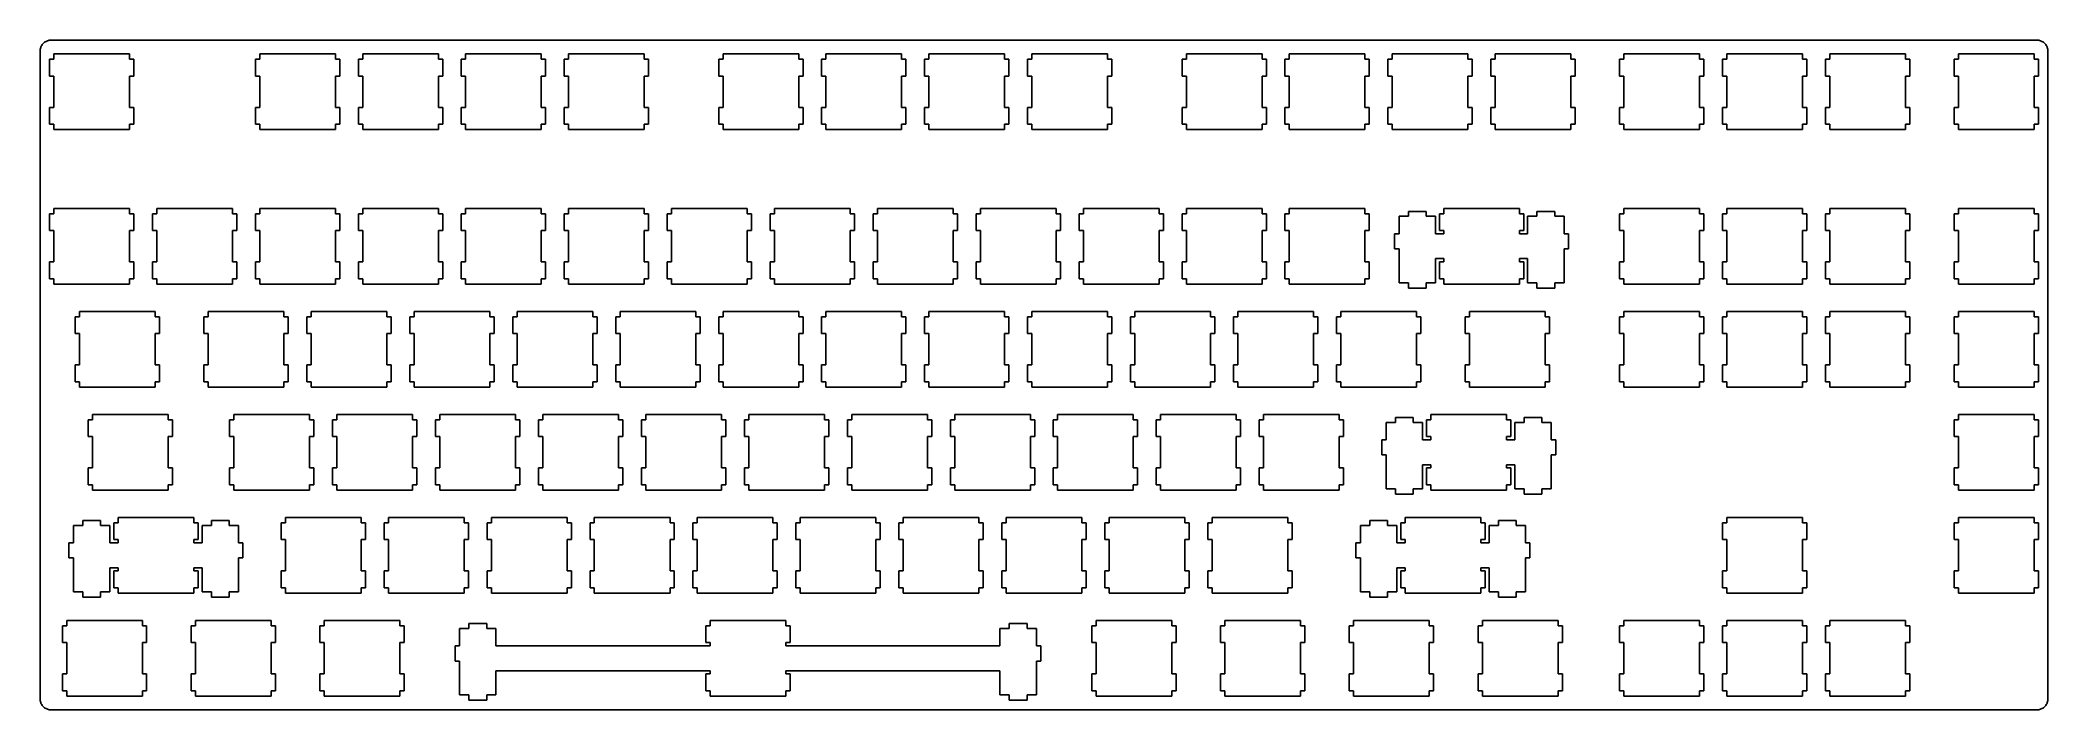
# Model space of a CAD drawing. Extents: x 0 to 372, y 0 to 124.
import ezdxf

# ---------------------------------------------------------------- set-up
doc = ezdxf.new("R2010")
doc.units = 0
doc.layers.get('0').update_dxf_attribs({"linetype": 'CONTINUOUS'})

msp = doc.modelspace()

# ---------------------------------------------------------------- linework, layer by layer
at = {"color": 0}
for p, q in [((0.15021, 122.549), (0.19293, 122.702)), ((0.19293, 122.702), (0.24805, 122.848)), ((0.24805, 122.848), (0.31282, 122.99)), ((0.31282, 122.99), (0.38999, 123.128)), ((0.38999, 123.128), (0.4768, 123.259)), ((0.4768, 123.259), (0.57464, 123.381)), ((0.57464, 123.381), (0.68075, 123.497)), ((0.68075, 123.497), (0.79651, 123.603)), ((0.79651, 123.603), (0.91915, 123.701)), ((0.91915, 123.701), (1.05006, 123.788)), ((1.05006, 123.788), (1.18787, 123.865)), ((1.18787, 123.865), (1.32981, 123.93)), ((1.32981, 123.93), (1.47588, 123.985)), ((1.47588, 123.985), (1.62884, 124.027)), ((1.62884, 124.027), (1.7818, 124.058)), ((1.7818, 124.058), (1.9389, 124.076)), ((1.9389, 124.076), (2.096, 124.083)), ((2.096, 124.083), (369.574, 124.083)), ((369.574, 124.083), (369.729, 124.076)), ((369.729, 124.076), (369.884, 124.058)), ((369.884, 124.058), (370.039, 124.027)), ((370.039, 124.027), (370.191, 123.985)), ((370.191, 123.985), (370.336, 123.93)), ((370.336, 123.93), (370.48, 123.865)), ((370.48, 123.865), (370.614, 123.788)), ((370.614, 123.788), (370.745, 123.701)), ((370.745, 123.701), (370.872, 123.603)), ((370.872, 123.603), (370.985, 123.497)), ((370.985, 123.497), (371.09, 123.381)), ((371.09, 123.381), (371.189, 123.259)), ((371.189, 123.259), (371.277, 123.128)), ((371.277, 123.128), (371.355, 122.99)), ((371.355, 122.99), (371.419, 122.848)), ((371.419, 122.848), (371.475, 122.702)), ((371.475, 122.702), (371.514, 122.549)), ((0.09508, 122.082), (0.10197, 122.239)), ((0.09508, 2.25585), (0.09508, 122.082)), ((0.10197, 122.239), (0.11989, 122.396)), ((0.11989, 122.396), (0.15021, 122.549)), ((2.62103, 120.558), (1.82039, 120.558)), ((1.82039, 120.558), (1.82039, 117.457)), ((2.62103, 121.557), (2.62103, 120.558)), ((16.6205, 121.557), (2.62103, 121.557)), ((16.6205, 120.558), (16.6205, 121.557)), ((17.4212, 120.558), (16.6205, 120.558)), ((17.4212, 117.457), (17.4212, 120.558)), ((40.7211, 120.558), (39.9203, 120.558)), ((39.9203, 120.558), (39.9203, 117.457)), ((40.7211, 121.557), (40.7211, 120.558)), ((54.7204, 121.557), (40.7211, 121.557)), ((54.7204, 120.558), (54.7204, 121.557)), ((55.5212, 120.558), (54.7204, 120.558)), ((55.5212, 117.457), (55.5212, 120.558)), ((59.7711, 120.558), (58.9703, 120.558)), ((58.9703, 120.558), (58.9703, 117.457)), ((59.7711, 121.557), (59.7711, 120.558)), ((73.7704, 121.557), (59.7711, 121.557)), ((73.7704, 120.558), (73.7704, 121.557)), ((74.5712, 120.558), (73.7704, 120.558)), ((74.5712, 117.457), (74.5712, 120.558)), ((78.8211, 120.558), (78.0203, 120.558)), ((78.0203, 120.558), (78.0203, 117.457)), ((78.8211, 121.557), (78.8211, 120.558)), ((92.8204, 121.557), (78.8211, 121.557)), ((92.8204, 120.558), (92.8204, 121.557)), ((93.6198, 120.558), (92.8204, 120.558)), ((93.6198, 117.457), (93.6198, 120.558)), ((97.8697, 120.558), (97.0703, 120.558)), ((97.0703, 120.558), (97.0703, 117.457)), ((97.8697, 121.557), (97.8697, 120.558)), ((111.869, 121.557), (97.8697, 121.557)), ((111.869, 120.558), (111.869, 121.557)), ((112.67, 120.558), (111.869, 120.558)), ((112.67, 117.457), (112.67, 120.558)), ((126.446, 120.558), (125.644, 120.558)), ((125.644, 120.558), (125.644, 117.457)), ((126.446, 121.557), (126.446, 120.558)), ((140.445, 121.557), (126.446, 121.557)), ((140.445, 120.558), (140.445, 121.557)), ((141.246, 120.558), (140.445, 120.558)), ((141.246, 117.457), (141.246, 120.558)), ((145.496, 120.558), (144.695, 120.558)), ((144.695, 120.558), (144.695, 117.457)), ((145.496, 121.557), (145.496, 120.558)), ((159.495, 121.557), (145.496, 121.557)), ((159.495, 120.558), (159.495, 121.557)), ((160.296, 120.558), (159.495, 120.558)), ((160.296, 117.457), (160.296, 120.558)), ((164.546, 120.558), (163.745, 120.558)), ((163.745, 120.558), (163.745, 117.457)), ((164.546, 121.557), (164.546, 120.558)), ((178.545, 121.557), (164.546, 121.557)), ((178.545, 120.558), (178.545, 121.557)), ((179.346, 120.558), (178.545, 120.558)), ((179.346, 117.457), (179.346, 120.558)), ((183.596, 120.558), (182.795, 120.558)), ((182.795, 120.558), (182.795, 117.457)), ((183.596, 121.557), (183.596, 120.558)), ((197.595, 121.557), (183.596, 121.557)), ((197.595, 120.558), (197.595, 121.557)), ((198.396, 120.558), (197.595, 120.558)), ((198.396, 117.457), (198.396, 120.558)), ((212.171, 120.558), (211.37, 120.558)), ((211.37, 120.558), (211.37, 117.457)), ((212.171, 121.557), (212.171, 120.558)), ((226.17, 121.557), (212.171, 121.557)), ((226.17, 120.558), (226.17, 121.557)), ((226.971, 120.558), (226.17, 120.558)), ((226.971, 117.457), (226.971, 120.558)), ((231.221, 120.558), (230.42, 120.558)), ((230.42, 120.558), (230.42, 117.457)), ((231.221, 121.557), (231.221, 120.558)), ((245.22, 121.557), (231.221, 121.557)), ((245.22, 120.558), (245.22, 121.557)), ((246.021, 120.558), (245.22, 120.558)), ((246.021, 117.457), (246.021, 120.558)), ((250.271, 120.558), (249.47, 120.558)), ((249.47, 120.558), (249.47, 117.457)), ((250.271, 121.557), (250.271, 120.558)), ((264.27, 121.557), (250.271, 121.557)), ((264.27, 120.558), (264.27, 121.557)), ((265.071, 120.558), (264.27, 120.558)), ((265.071, 117.457), (265.071, 120.558)), ((269.321, 120.558), (268.52, 120.558)), ((268.52, 120.558), (268.52, 117.457)), ((269.321, 121.557), (269.321, 120.558)), ((283.32, 121.557), (269.321, 121.557)), ((283.32, 120.558), (283.32, 121.557)), ((284.121, 120.558), (283.32, 120.558)), ((284.121, 117.457), (284.121, 120.558)), ((293.132, 120.558), (292.333, 120.558)), ((292.333, 120.558), (292.333, 117.457)), ((293.132, 121.557), (293.132, 120.558)), ((307.133, 121.557), (293.132, 121.557)), ((307.133, 120.558), (307.133, 121.557)), ((307.932, 120.558), (307.133, 120.558)), ((307.932, 117.457), (307.932, 120.558)), ((312.182, 120.558), (311.383, 120.558)), ((311.383, 120.558), (311.383, 117.457)), ((312.182, 121.557), (312.182, 120.558)), ((326.183, 121.557), (312.182, 121.557)), ((326.183, 120.558), (326.183, 121.557)), ((326.982, 120.558), (326.183, 120.558)), ((326.982, 117.457), (326.982, 120.558)), ((331.232, 120.558), (330.433, 120.558)), ((330.433, 120.558), (330.433, 117.457)), ((331.232, 121.557), (331.232, 120.558)), ((345.233, 121.557), (331.232, 121.557)), ((345.233, 120.558), (345.233, 121.557)), ((346.032, 120.558), (345.233, 120.558)), ((346.032, 117.457), (346.032, 120.558)), ((355.046, 120.558), (354.245, 120.558)), ((354.245, 120.558), (354.245, 117.457)), ((355.046, 121.557), (355.046, 120.558)), ((369.044, 121.557), (355.046, 121.557)), ((369.044, 120.558), (369.044, 121.557)), ((369.845, 120.558), (369.044, 120.558)), ((369.845, 117.457), (369.845, 120.558)), ((371.514, 122.549), (371.546, 122.396)), ((371.546, 122.396), (371.563, 122.239)), ((371.563, 122.239), (371.57, 122.082)), ((371.57, 122.082), (371.57, 2.25585)), ((1.82039, 117.457), (2.62103, 117.457)), ((2.62103, 117.457), (2.62103, 111.657)), ((16.6205, 111.657), (16.6205, 117.457)), ((16.6205, 117.457), (17.4212, 117.457)), ((39.9203, 117.457), (40.7211, 117.457)), ((40.7211, 117.457), (40.7211, 111.657)), ((54.7204, 111.657), (54.7204, 117.457)), ((54.7204, 117.457), (55.5212, 117.457)), ((58.9703, 117.457), (59.7711, 117.457)), ((59.7711, 117.457), (59.7711, 111.657)), ((73.7704, 111.657), (73.7704, 117.457)), ((73.7704, 117.457), (74.5712, 117.457)), ((78.0203, 117.457), (78.8211, 117.457)), ((78.8211, 117.457), (78.8211, 111.657)), ((92.8204, 111.657), (92.8204, 117.457)), ((92.8204, 117.457), (93.6198, 117.457)), ((97.0703, 117.457), (97.8697, 117.457)), ((97.8697, 117.457), (97.8697, 111.657)), ((111.869, 111.657), (111.869, 117.457)), ((111.869, 117.457), (112.67, 117.457)), ((125.644, 117.457), (126.446, 117.457)), ((126.446, 117.457), (126.446, 111.657)), ((140.445, 111.657), (140.445, 117.457)), ((140.445, 117.457), (141.246, 117.457)), ((144.695, 117.457), (145.496, 117.457)), ((145.496, 117.457), (145.496, 111.657)), ((159.495, 111.657), (159.495, 117.457)), ((159.495, 117.457), (160.296, 117.457)), ((163.745, 117.457), (164.546, 117.457)), ((164.546, 117.457), (164.546, 111.657)), ((178.545, 111.657), (178.545, 117.457)), ((178.545, 117.457), (179.346, 117.457)), ((182.795, 117.457), (183.596, 117.457)), ((183.596, 117.457), (183.596, 111.657)), ((197.595, 111.657), (197.595, 117.457)), ((197.595, 117.457), (198.396, 117.457)), ((211.37, 117.457), (212.171, 117.457)), ((212.171, 117.457), (212.171, 111.657)), ((226.17, 111.657), (226.17, 117.457)), ((226.17, 117.457), (226.971, 117.457)), ((230.42, 117.457), (231.221, 117.457)), ((231.221, 117.457), (231.221, 111.657)), ((245.22, 111.657), (245.22, 117.457)), ((245.22, 117.457), (246.021, 117.457)), ((249.47, 117.457), (250.271, 117.457)), ((250.271, 117.457), (250.271, 111.657)), ((264.27, 111.657), (264.27, 117.457)), ((264.27, 117.457), (265.071, 117.457)), ((268.52, 117.457), (269.321, 117.457)), ((269.321, 117.457), (269.321, 111.657)), ((283.32, 111.657), (283.32, 117.457)), ((283.32, 117.457), (284.121, 117.457)), ((292.333, 117.457), (293.132, 117.457)), ((293.132, 117.457), (293.132, 111.657)), ((307.133, 111.657), (307.133, 117.457)), ((307.133, 117.457), (307.932, 117.457)), ((311.383, 117.457), (312.182, 117.457)), ((312.182, 117.457), (312.182, 111.657)), ((326.183, 111.657), (326.183, 117.457)), ((326.183, 117.457), (326.982, 117.457)), ((330.433, 117.457), (331.232, 117.457)), ((331.232, 117.457), (331.232, 111.657)), ((345.233, 111.657), (345.233, 117.457)), ((345.233, 117.457), (346.032, 117.457)), ((354.245, 117.457), (355.046, 117.457)), ((355.046, 117.457), (355.046, 111.657)), ((369.044, 111.657), (369.044, 117.457)), ((369.044, 117.457), (369.845, 117.457)), ((2.62103, 111.657), (1.82039, 111.657)), ((1.82039, 111.657), (1.82039, 108.558)), ((17.4212, 111.657), (16.6205, 111.657)), ((17.4212, 108.558), (17.4212, 111.657)), ((40.7211, 111.657), (39.9203, 111.657)), ((39.9203, 111.657), (39.9203, 108.558)), ((55.5212, 111.657), (54.7204, 111.657)), ((55.5212, 108.558), (55.5212, 111.657)), ((59.7711, 111.657), (58.9703, 111.657)), ((58.9703, 111.657), (58.9703, 108.558)), ((74.5712, 111.657), (73.7704, 111.657)), ((74.5712, 108.558), (74.5712, 111.657)), ((78.8211, 111.657), (78.0203, 111.657)), ((78.0203, 111.657), (78.0203, 108.558)), ((93.6198, 111.657), (92.8204, 111.657)), ((93.6198, 108.558), (93.6198, 111.657)), ((97.8697, 111.657), (97.0703, 111.657)), ((97.0703, 111.657), (97.0703, 108.558)), ((112.67, 111.657), (111.869, 111.657)), ((112.67, 108.558), (112.67, 111.657)), ((126.446, 111.657), (125.644, 111.657)), ((125.644, 111.657), (125.644, 108.558)), ((141.246, 111.657), (140.445, 111.657)), ((141.246, 108.558), (141.246, 111.657)), ((145.496, 111.657), (144.695, 111.657)), ((144.695, 111.657), (144.695, 108.558)), ((160.296, 111.657), (159.495, 111.657)), ((160.296, 108.558), (160.296, 111.657)), ((164.546, 111.657), (163.745, 111.657)), ((163.745, 111.657), (163.745, 108.558)), ((179.346, 111.657), (178.545, 111.657)), ((179.346, 108.558), (179.346, 111.657)), ((183.596, 111.657), (182.795, 111.657)), ((182.795, 111.657), (182.795, 108.558)), ((198.396, 111.657), (197.595, 111.657)), ((198.396, 108.558), (198.396, 111.657)), ((212.171, 111.657), (211.37, 111.657)), ((211.37, 111.657), (211.37, 108.558)), ((226.971, 111.657), (226.17, 111.657)), ((226.971, 108.558), (226.971, 111.657)), ((231.221, 111.657), (230.42, 111.657)), ((230.42, 111.657), (230.42, 108.558)), ((246.021, 111.657), (245.22, 111.657)), ((246.021, 108.558), (246.021, 111.657)), ((250.271, 111.657), (249.47, 111.657)), ((249.47, 111.657), (249.47, 108.558)), ((265.071, 111.657), (264.27, 111.657)), ((265.071, 108.558), (265.071, 111.657)), ((269.321, 111.657), (268.52, 111.657)), ((268.52, 111.657), (268.52, 108.558)), ((284.121, 111.657), (283.32, 111.657)), ((284.121, 108.558), (284.121, 111.657)), ((293.132, 111.657), (292.333, 111.657)), ((292.333, 111.657), (292.333, 108.558)), ((307.932, 111.657), (307.133, 111.657)), ((307.932, 108.558), (307.932, 111.657)), ((312.182, 111.657), (311.383, 111.657)), ((311.383, 111.657), (311.383, 108.558)), ((326.982, 111.657), (326.183, 111.657)), ((326.982, 108.558), (326.982, 111.657)), ((331.232, 111.657), (330.433, 111.657)), ((330.433, 111.657), (330.433, 108.558)), ((346.032, 111.657), (345.233, 111.657)), ((346.032, 108.558), (346.032, 111.657)), ((355.046, 111.657), (354.245, 111.657)), ((354.245, 111.657), (354.245, 108.558)), ((369.845, 111.657), (369.044, 111.657)), ((369.845, 108.558), (369.845, 111.657)), ((1.82039, 108.558), (2.62103, 108.558)), ((2.62103, 108.558), (2.62103, 107.557)), ((16.6205, 107.557), (16.6205, 108.558)), ((16.6205, 108.558), (17.4212, 108.558)), ((39.9203, 108.558), (40.7211, 108.558)), ((40.7211, 108.558), (40.7211, 107.557)), ((54.7204, 107.557), (54.7204, 108.558)), ((54.7204, 108.558), (55.5212, 108.558)), ((58.9703, 108.558), (59.7711, 108.558)), ((59.7711, 108.558), (59.7711, 107.557)), ((73.7704, 107.557), (73.7704, 108.558)), ((73.7704, 108.558), (74.5712, 108.558)), ((78.0203, 108.558), (78.8211, 108.558)), ((78.8211, 108.558), (78.8211, 107.557)), ((92.8204, 107.557), (92.8204, 108.558)), ((92.8204, 108.558), (93.6198, 108.558)), ((97.0703, 108.558), (97.8697, 108.558)), ((97.8697, 108.558), (97.8697, 107.557)), ((111.869, 107.557), (111.869, 108.558)), ((111.869, 108.558), (112.67, 108.558)), ((125.644, 108.558), (126.446, 108.558)), ((126.446, 108.558), (126.446, 107.557)), ((140.445, 107.557), (140.445, 108.558)), ((140.445, 108.558), (141.246, 108.558)), ((144.695, 108.558), (145.496, 108.558)), ((145.496, 108.558), (145.496, 107.557)), ((159.495, 107.557), (159.495, 108.558)), ((159.495, 108.558), (160.296, 108.558)), ((163.745, 108.558), (164.546, 108.558)), ((164.546, 108.558), (164.546, 107.557)), ((178.545, 107.557), (178.545, 108.558)), ((178.545, 108.558), (179.346, 108.558)), ((182.795, 108.558), (183.596, 108.558)), ((183.596, 108.558), (183.596, 107.557)), ((197.595, 107.557), (197.595, 108.558)), ((197.595, 108.558), (198.396, 108.558)), ((211.37, 108.558), (212.171, 108.558)), ((212.171, 108.558), (212.171, 107.557)), ((226.17, 107.557), (226.17, 108.558)), ((226.17, 108.558), (226.971, 108.558)), ((230.42, 108.558), (231.221, 108.558)), ((231.221, 108.558), (231.221, 107.557)), ((245.22, 107.557), (245.22, 108.558)), ((245.22, 108.558), (246.021, 108.558)), ((249.47, 108.558), (250.271, 108.558)), ((250.271, 108.558), (250.271, 107.557)), ((264.27, 107.557), (264.27, 108.558)), ((264.27, 108.558), (265.071, 108.558)), ((268.52, 108.558), (269.321, 108.558)), ((269.321, 108.558), (269.321, 107.557)), ((283.32, 107.557), (283.32, 108.558)), ((283.32, 108.558), (284.121, 108.558)), ((292.333, 108.558), (293.132, 108.558)), ((293.132, 108.558), (293.132, 107.557)), ((307.133, 107.557), (307.133, 108.558)), ((307.133, 108.558), (307.932, 108.558)), ((311.383, 108.558), (312.182, 108.558)), ((312.182, 108.558), (312.182, 107.557)), ((326.183, 107.557), (326.183, 108.558)), ((326.183, 108.558), (326.982, 108.558)), ((330.433, 108.558), (331.232, 108.558)), ((331.232, 108.558), (331.232, 107.557)), ((345.233, 107.557), (345.233, 108.558)), ((345.233, 108.558), (346.032, 108.558)), ((354.245, 108.558), (355.046, 108.558)), ((355.046, 108.558), (355.046, 107.557)), ((369.044, 107.557), (369.044, 108.558)), ((369.044, 108.558), (369.845, 108.558)), ((2.62103, 107.557), (16.6205, 107.557)), ((40.7211, 107.557), (54.7204, 107.557)), ((59.7711, 107.557), (73.7704, 107.557)), ((78.8211, 107.557), (92.8204, 107.557)), ((97.8697, 107.557), (111.869, 107.557)), ((126.446, 107.557), (140.445, 107.557)), ((145.496, 107.557), (159.495, 107.557)), ((164.546, 107.557), (178.545, 107.557)), ((183.596, 107.557), (197.595, 107.557)), ((212.171, 107.557), (226.17, 107.557)), ((231.221, 107.557), (245.22, 107.557)), ((250.271, 107.557), (264.27, 107.557)), ((269.321, 107.557), (283.32, 107.557)), ((293.132, 107.557), (307.133, 107.557)), ((312.182, 107.557), (326.183, 107.557)), ((331.232, 107.557), (345.233, 107.557)), ((355.046, 107.557), (369.044, 107.557)), ((2.62103, 92.9816), (2.62103, 91.9826)), ((16.6205, 92.9816), (2.62103, 92.9816)), ((16.6205, 91.9826), (16.6205, 92.9816)), ((21.671, 92.9816), (21.671, 91.9826)), ((35.6704, 92.9816), (21.671, 92.9816)), ((35.6704, 91.9826), (35.6704, 92.9816)), ((40.7211, 92.9816), (40.7211, 91.9826)), ((54.7204, 92.9816), (40.7211, 92.9816)), ((54.7204, 91.9826), (54.7204, 92.9816)), ((59.7711, 92.9816), (59.7711, 91.9826)), ((73.7704, 92.9816), (59.7711, 92.9816)), ((73.7704, 91.9826), (73.7704, 92.9816)), ((78.8211, 92.9816), (78.8211, 91.9826)), ((92.8204, 92.9816), (78.8211, 92.9816)), ((92.8204, 91.9826), (92.8204, 92.9816)), ((97.8697, 92.9816), (97.8697, 91.9826)), ((111.869, 92.9816), (97.8697, 92.9816)), ((111.869, 91.9826), (111.869, 92.9816)), ((116.92, 92.9816), (116.92, 91.9826)), ((130.92, 92.9816), (116.92, 92.9816)), ((130.92, 91.9826), (130.92, 92.9816)), ((135.971, 92.9816), (135.971, 91.9826)), ((149.97, 92.9816), (135.971, 92.9816)), ((149.97, 91.9826), (149.97, 92.9816)), ((155.021, 92.9816), (155.021, 91.9826)), ((169.02, 92.9816), (155.021, 92.9816)), ((169.02, 91.9826), (169.02, 92.9816)), ((174.071, 92.9816), (174.071, 91.9826)), ((188.07, 92.9816), (174.071, 92.9816)), ((188.07, 91.9826), (188.07, 92.9816)), ((193.121, 92.9816), (193.121, 91.9826)), ((207.12, 92.9816), (193.121, 92.9816)), ((207.12, 91.9826), (207.12, 92.9816)), ((212.171, 92.9816), (212.171, 91.9826)), ((226.17, 92.9816), (212.171, 92.9816)), ((226.17, 91.9826), (226.17, 92.9816)), ((231.221, 92.9816), (231.221, 91.9826)), ((245.22, 92.9816), (231.221, 92.9816)), ((245.22, 91.9826), (245.22, 92.9816)), ((259.796, 92.9816), (259.796, 91.9826)), ((273.795, 92.9816), (259.796, 92.9816)), ((273.795, 91.9826), (273.795, 92.9816)), ((293.132, 92.9816), (293.132, 91.9826)), ((307.133, 92.9816), (293.132, 92.9816)), ((307.133, 91.9826), (307.133, 92.9816)), ((312.182, 92.9816), (312.182, 91.9826)), ((326.183, 92.9816), (312.182, 92.9816)), ((326.183, 91.9826), (326.183, 92.9816)), ((331.232, 92.9816), (331.232, 91.9826)), ((345.233, 92.9816), (331.232, 92.9816)), ((345.233, 91.9826), (345.233, 92.9816)), ((355.046, 92.9816), (355.046, 91.9826)), ((369.044, 92.9816), (355.046, 92.9816)), ((369.044, 91.9826), (369.044, 92.9816)), ((2.62103, 91.9826), (1.82039, 91.9826)), ((1.82039, 91.9826), (1.82039, 88.882)), ((17.4212, 91.9826), (16.6205, 91.9826)), ((17.4212, 88.882), (17.4212, 91.9826)), ((21.671, 91.9826), (20.8704, 91.9826)), ((20.8704, 91.9826), (20.8704, 88.882)), ((36.4712, 91.9826), (35.6704, 91.9826)), ((36.4712, 88.882), (36.4712, 91.9826)), ((40.7211, 91.9826), (39.9203, 91.9826)), ((39.9203, 91.9826), (39.9203, 88.882)), ((55.5212, 91.9826), (54.7204, 91.9826)), ((55.5212, 88.882), (55.5212, 91.9826)), ((59.7711, 91.9826), (58.9703, 91.9826)), ((58.9703, 91.9826), (58.9703, 88.882)), ((74.5712, 91.9826), (73.7704, 91.9826)), ((74.5712, 88.882), (74.5712, 91.9826)), ((78.8211, 91.9826), (78.0203, 91.9826)), ((78.0203, 91.9826), (78.0203, 88.882)), ((93.6198, 91.9826), (92.8204, 91.9826)), ((93.6198, 88.882), (93.6198, 91.9826)), ((97.8697, 91.9826), (97.0703, 91.9826)), ((97.0703, 91.9826), (97.0703, 88.882)), ((112.67, 91.9826), (111.869, 91.9826)), ((112.67, 88.882), (112.67, 91.9826)), ((116.92, 91.9826), (116.119, 91.9826)), ((116.119, 91.9826), (116.119, 88.882)), ((131.721, 91.9826), (130.92, 91.9826)), ((131.721, 88.882), (131.721, 91.9826)), ((135.971, 91.9826), (135.17, 91.9826)), ((135.17, 91.9826), (135.17, 88.882)), ((150.771, 91.9826), (149.97, 91.9826)), ((150.771, 88.882), (150.771, 91.9826)), ((155.021, 91.9826), (154.22, 91.9826)), ((154.22, 91.9826), (154.22, 88.882)), ((169.821, 91.9826), (169.02, 91.9826)), ((169.821, 88.882), (169.821, 91.9826)), ((174.071, 91.9826), (173.27, 91.9826)), ((173.27, 91.9826), (173.27, 88.882)), ((188.871, 91.9826), (188.07, 91.9826)), ((188.871, 88.882), (188.871, 91.9826)), ((193.121, 91.9826), (192.32, 91.9826)), ((192.32, 91.9826), (192.32, 88.882)), ((207.921, 91.9826), (207.12, 91.9826)), ((207.921, 88.882), (207.921, 91.9826)), ((212.171, 91.9826), (211.37, 91.9826)), ((211.37, 91.9826), (211.37, 88.882)), ((226.971, 91.9826), (226.17, 91.9826)), ((226.971, 88.882), (226.971, 91.9826)), ((231.221, 91.9826), (230.42, 91.9826)), ((230.42, 91.9826), (230.42, 88.882)), ((246.021, 91.9826), (245.22, 91.9826)), ((246.021, 88.882), (246.021, 91.9826)), ((253.245, 91.5127), (251.521, 91.5127)), ((251.521, 91.5127), (251.521, 88.2826)), ((256.545, 92.432), (253.245, 92.432)), ((253.245, 92.432), (253.245, 91.5127)), ((256.545, 91.5127), (256.545, 92.432)), ((258.27, 91.5127), (256.545, 91.5127)), ((258.27, 88.2826), (258.27, 91.5127)), ((259.796, 91.9826), (258.995, 91.9826)), ((258.995, 91.9826), (258.995, 88.882)), ((274.596, 91.9826), (273.795, 91.9826)), ((274.596, 88.882), (274.596, 91.9826)), ((277.045, 91.5127), (275.321, 91.5127)), ((275.321, 91.5127), (275.321, 88.2826)), ((280.345, 92.432), (277.045, 92.432)), ((277.045, 92.432), (277.045, 91.5127)), ((280.345, 91.5127), (280.345, 92.432)), ((282.071, 91.5127), (280.345, 91.5127)), ((282.071, 88.2826), (282.071, 91.5127)), ((293.132, 91.9826), (292.333, 91.9826)), ((292.333, 91.9826), (292.333, 88.882)), ((307.932, 91.9826), (307.133, 91.9826)), ((307.932, 88.882), (307.932, 91.9826)), ((312.182, 91.9826), (311.383, 91.9826)), ((311.383, 91.9826), (311.383, 88.882)), ((326.982, 91.9826), (326.183, 91.9826)), ((326.982, 88.882), (326.982, 91.9826)), ((331.232, 91.9826), (330.433, 91.9826)), ((330.433, 91.9826), (330.433, 88.882)), ((346.032, 91.9826), (345.233, 91.9826)), ((346.032, 88.882), (346.032, 91.9826)), ((355.046, 91.9826), (354.245, 91.9826)), ((354.245, 91.9826), (354.245, 88.882)), ((369.845, 91.9826), (369.044, 91.9826)), ((369.845, 88.882), (369.845, 91.9826)), ((1.82039, 88.882), (2.62103, 88.882)), ((2.62103, 88.882), (2.62103, 83.082)), ((16.6205, 83.082), (16.6205, 88.882)), ((16.6205, 88.882), (17.4212, 88.882)), ((20.8704, 88.882), (21.671, 88.882)), ((21.671, 88.882), (21.671, 83.082)), ((35.6704, 83.082), (35.6704, 88.882)), ((35.6704, 88.882), (36.4712, 88.882)), ((39.9203, 88.882), (40.7211, 88.882)), ((40.7211, 88.882), (40.7211, 83.082)), ((54.7204, 83.082), (54.7204, 88.882)), ((54.7204, 88.882), (55.5212, 88.882)), ((58.9703, 88.882), (59.7711, 88.882)), ((59.7711, 88.882), (59.7711, 83.082)), ((73.7704, 83.082), (73.7704, 88.882)), ((73.7704, 88.882), (74.5712, 88.882)), ((78.0203, 88.882), (78.8211, 88.882)), ((78.8211, 88.882), (78.8211, 83.082)), ((92.8204, 83.082), (92.8204, 88.882)), ((92.8204, 88.882), (93.6198, 88.882)), ((97.0703, 88.882), (97.8697, 88.882)), ((97.8697, 88.882), (97.8697, 83.082)), ((111.869, 83.082), (111.869, 88.882)), ((111.869, 88.882), (112.67, 88.882)), ((116.119, 88.882), (116.92, 88.882)), ((116.92, 88.882), (116.92, 83.082)), ((130.92, 83.082), (130.92, 88.882)), ((130.92, 88.882), (131.721, 88.882)), ((135.17, 88.882), (135.971, 88.882)), ((135.971, 88.882), (135.971, 83.082)), ((149.97, 83.082), (149.97, 88.882)), ((149.97, 88.882), (150.771, 88.882)), ((154.22, 88.882), (155.021, 88.882)), ((155.021, 88.882), (155.021, 83.082)), ((169.02, 83.082), (169.02, 88.882)), ((169.02, 88.882), (169.821, 88.882)), ((173.27, 88.882), (174.071, 88.882)), ((174.071, 88.882), (174.071, 83.082)), ((188.07, 83.082), (188.07, 88.882)), ((188.07, 88.882), (188.871, 88.882)), ((192.32, 88.882), (193.121, 88.882)), ((193.121, 88.882), (193.121, 83.082)), ((207.12, 83.082), (207.12, 88.882)), ((207.12, 88.882), (207.921, 88.882)), ((211.37, 88.882), (212.171, 88.882)), ((212.171, 88.882), (212.171, 83.082)), ((226.17, 83.082), (226.17, 88.882)), ((226.17, 88.882), (226.971, 88.882)), ((230.42, 88.882), (231.221, 88.882)), ((231.221, 88.882), (231.221, 83.082)), ((245.22, 83.082), (245.22, 88.882)), ((245.22, 88.882), (246.021, 88.882)), ((251.521, 88.2826), (250.696, 88.2826)), ((250.696, 88.2826), (250.696, 85.4826)), ((250.696, 85.4826), (251.521, 85.4826)), ((251.521, 85.4826), (251.521, 79.2124)), ((259.796, 88.2826), (258.27, 88.2826)), ((258.995, 88.882), (259.796, 88.882)), ((259.796, 88.882), (259.796, 88.2826)), ((273.795, 88.2826), (273.795, 88.882)), ((273.795, 88.882), (274.596, 88.882)), ((275.321, 88.2826), (273.795, 88.2826)), ((282.896, 88.2826), (282.071, 88.2826)), ((282.071, 79.2124), (282.071, 85.4826)), ((282.071, 85.4826), (282.896, 85.4826)), ((282.896, 85.4826), (282.896, 88.2826)), ((292.333, 88.882), (293.132, 88.882)), ((293.132, 88.882), (293.132, 83.082)), ((307.133, 83.082), (307.133, 88.882)), ((307.133, 88.882), (307.932, 88.882)), ((311.383, 88.882), (312.182, 88.882)), ((312.182, 88.882), (312.182, 83.082)), ((326.183, 83.082), (326.183, 88.882)), ((326.183, 88.882), (326.982, 88.882)), ((330.433, 88.882), (331.232, 88.882)), ((331.232, 88.882), (331.232, 83.082)), ((345.233, 83.082), (345.233, 88.882)), ((345.233, 88.882), (346.032, 88.882)), ((354.245, 88.882), (355.046, 88.882)), ((355.046, 88.882), (355.046, 83.082)), ((369.044, 83.082), (369.044, 88.882)), ((369.044, 88.882), (369.845, 88.882)), ((2.62103, 83.082), (1.82039, 83.082)), ((1.82039, 83.082), (1.82039, 79.9828)), ((17.4212, 83.082), (16.6205, 83.082)), ((17.4212, 79.9828), (17.4212, 83.082)), ((21.671, 83.082), (20.8704, 83.082)), ((20.8704, 83.082), (20.8704, 79.9828)), ((36.4712, 83.082), (35.6704, 83.082)), ((36.4712, 79.9828), (36.4712, 83.082)), ((40.7211, 83.082), (39.9203, 83.082)), ((39.9203, 83.082), (39.9203, 79.9828)), ((55.5212, 83.082), (54.7204, 83.082)), ((55.5212, 79.9828), (55.5212, 83.082)), ((59.7711, 83.082), (58.9703, 83.082)), ((58.9703, 83.082), (58.9703, 79.9828)), ((74.5712, 83.082), (73.7704, 83.082)), ((74.5712, 79.9828), (74.5712, 83.082)), ((78.8211, 83.082), (78.0203, 83.082)), ((78.0203, 83.082), (78.0203, 79.9828)), ((93.6198, 83.082), (92.8204, 83.082)), ((93.6198, 79.9828), (93.6198, 83.082)), ((97.8697, 83.082), (97.0703, 83.082)), ((97.0703, 83.082), (97.0703, 79.9828)), ((112.67, 83.082), (111.869, 83.082)), ((112.67, 79.9828), (112.67, 83.082)), ((116.92, 83.082), (116.119, 83.082)), ((116.119, 83.082), (116.119, 79.9828)), ((131.721, 83.082), (130.92, 83.082)), ((131.721, 79.9828), (131.721, 83.082)), ((135.971, 83.082), (135.17, 83.082)), ((135.17, 83.082), (135.17, 79.9828)), ((150.771, 83.082), (149.97, 83.082)), ((150.771, 79.9828), (150.771, 83.082)), ((155.021, 83.082), (154.22, 83.082)), ((154.22, 83.082), (154.22, 79.9828)), ((169.821, 83.082), (169.02, 83.082)), ((169.821, 79.9828), (169.821, 83.082)), ((174.071, 83.082), (173.27, 83.082)), ((173.27, 83.082), (173.27, 79.9828)), ((188.871, 83.082), (188.07, 83.082)), ((188.871, 79.9828), (188.871, 83.082)), ((193.121, 83.082), (192.32, 83.082)), ((192.32, 83.082), (192.32, 79.9828)), ((207.921, 83.082), (207.12, 83.082)), ((207.921, 79.9828), (207.921, 83.082)), ((212.171, 83.082), (211.37, 83.082)), ((211.37, 83.082), (211.37, 79.9828)), ((226.971, 83.082), (226.17, 83.082)), ((226.971, 79.9828), (226.971, 83.082)), ((231.221, 83.082), (230.42, 83.082)), ((230.42, 83.082), (230.42, 79.9828)), ((246.021, 83.082), (245.22, 83.082)), ((246.021, 79.9828), (246.021, 83.082)), ((258.27, 79.2124), (258.27, 83.6828)), ((258.27, 83.6828), (259.796, 83.6828)), ((259.796, 83.082), (258.995, 83.082)), ((258.995, 83.082), (258.995, 79.9828)), ((259.796, 83.6828), (259.796, 83.082)), ((273.795, 83.082), (273.795, 83.6828)), ((273.795, 83.6828), (275.321, 83.6828)), ((274.596, 83.082), (273.795, 83.082)), ((274.596, 79.9828), (274.596, 83.082)), ((275.321, 83.6828), (275.321, 79.2124)), ((293.132, 83.082), (292.333, 83.082)), ((292.333, 83.082), (292.333, 79.9828)), ((307.932, 83.082), (307.133, 83.082)), ((307.932, 79.9828), (307.932, 83.082)), ((312.182, 83.082), (311.383, 83.082)), ((311.383, 83.082), (311.383, 79.9828)), ((326.982, 83.082), (326.183, 83.082)), ((326.982, 79.9828), (326.982, 83.082)), ((331.232, 83.082), (330.433, 83.082)), ((330.433, 83.082), (330.433, 79.9828)), ((346.032, 83.082), (345.233, 83.082)), ((346.032, 79.9828), (346.032, 83.082)), ((355.046, 83.082), (354.245, 83.082)), ((354.245, 83.082), (354.245, 79.9828)), ((369.845, 83.082), (369.044, 83.082)), ((369.845, 79.9828), (369.845, 83.082)), ((1.82039, 79.9828), (2.62103, 79.9828)), ((2.62103, 79.9828), (2.62103, 78.9824)), ((2.62103, 78.9824), (16.6205, 78.9824)), ((16.6205, 78.9824), (16.6205, 79.9828)), ((16.6205, 79.9828), (17.4212, 79.9828)), ((20.8704, 79.9828), (21.671, 79.9828)), ((21.671, 79.9828), (21.671, 78.9824)), ((21.671, 78.9824), (35.6704, 78.9824)), ((35.6704, 78.9824), (35.6704, 79.9828)), ((35.6704, 79.9828), (36.4712, 79.9828)), ((39.9203, 79.9828), (40.7211, 79.9828)), ((40.7211, 79.9828), (40.7211, 78.9824)), ((40.7211, 78.9824), (54.7204, 78.9824)), ((54.7204, 78.9824), (54.7204, 79.9828)), ((54.7204, 79.9828), (55.5212, 79.9828)), ((58.9703, 79.9828), (59.7711, 79.9828)), ((59.7711, 79.9828), (59.7711, 78.9824)), ((59.7711, 78.9824), (73.7704, 78.9824)), ((73.7704, 78.9824), (73.7704, 79.9828)), ((73.7704, 79.9828), (74.5712, 79.9828)), ((78.0203, 79.9828), (78.8211, 79.9828)), ((78.8211, 79.9828), (78.8211, 78.9824)), ((78.8211, 78.9824), (92.8204, 78.9824)), ((92.8204, 78.9824), (92.8204, 79.9828)), ((92.8204, 79.9828), (93.6198, 79.9828)), ((97.0703, 79.9828), (97.8697, 79.9828)), ((97.8697, 79.9828), (97.8697, 78.9824)), ((97.8697, 78.9824), (111.869, 78.9824)), ((111.869, 78.9824), (111.869, 79.9828)), ((111.869, 79.9828), (112.67, 79.9828)), ((116.119, 79.9828), (116.92, 79.9828)), ((116.92, 79.9828), (116.92, 78.9824)), ((116.92, 78.9824), (130.92, 78.9824)), ((130.92, 78.9824), (130.92, 79.9828)), ((130.92, 79.9828), (131.721, 79.9828)), ((135.17, 79.9828), (135.971, 79.9828)), ((135.971, 79.9828), (135.971, 78.9824)), ((135.971, 78.9824), (149.97, 78.9824)), ((149.97, 78.9824), (149.97, 79.9828)), ((149.97, 79.9828), (150.771, 79.9828)), ((154.22, 79.9828), (155.021, 79.9828)), ((155.021, 79.9828), (155.021, 78.9824)), ((155.021, 78.9824), (169.02, 78.9824)), ((169.02, 78.9824), (169.02, 79.9828)), ((169.02, 79.9828), (169.821, 79.9828)), ((173.27, 79.9828), (174.071, 79.9828)), ((174.071, 79.9828), (174.071, 78.9824)), ((174.071, 78.9824), (188.07, 78.9824)), ((188.07, 78.9824), (188.07, 79.9828)), ((188.07, 79.9828), (188.871, 79.9828)), ((192.32, 79.9828), (193.121, 79.9828)), ((193.121, 79.9828), (193.121, 78.9824)), ((193.121, 78.9824), (207.12, 78.9824)), ((207.12, 78.9824), (207.12, 79.9828)), ((207.12, 79.9828), (207.921, 79.9828)), ((211.37, 79.9828), (212.171, 79.9828)), ((212.171, 79.9828), (212.171, 78.9824)), ((212.171, 78.9824), (226.17, 78.9824)), ((226.17, 78.9824), (226.17, 79.9828)), ((226.17, 79.9828), (226.971, 79.9828)), ((230.42, 79.9828), (231.221, 79.9828)), ((231.221, 79.9828), (231.221, 78.9824)), ((231.221, 78.9824), (245.22, 78.9824)), ((245.22, 78.9824), (245.22, 79.9828)), ((245.22, 79.9828), (246.021, 79.9828)), ((251.521, 79.2124), (253.245, 79.2124)), ((253.245, 79.2124), (253.245, 78.2327)), ((253.245, 78.2327), (256.545, 78.2327)), ((256.545, 78.2327), (256.545, 79.2124)), ((256.545, 79.2124), (258.27, 79.2124)), ((258.995, 79.9828), (259.796, 79.9828)), ((259.796, 79.9828), (259.796, 78.9824)), ((259.796, 78.9824), (273.795, 78.9824)), ((273.795, 78.9824), (273.795, 79.9828)), ((273.795, 79.9828), (274.596, 79.9828)), ((275.321, 79.2124), (277.045, 79.2124)), ((277.045, 79.2124), (277.045, 78.2327)), ((277.045, 78.2327), (280.345, 78.2327)), ((280.345, 78.2327), (280.345, 79.2124)), ((280.345, 79.2124), (282.071, 79.2124)), ((292.333, 79.9828), (293.132, 79.9828)), ((293.132, 79.9828), (293.132, 78.9824)), ((293.132, 78.9824), (307.133, 78.9824)), ((307.133, 78.9824), (307.133, 79.9828)), ((307.133, 79.9828), (307.932, 79.9828)), ((311.383, 79.9828), (312.182, 79.9828)), ((312.182, 79.9828), (312.182, 78.9824)), ((312.182, 78.9824), (326.183, 78.9824)), ((326.183, 78.9824), (326.183, 79.9828)), ((326.183, 79.9828), (326.982, 79.9828)), ((330.433, 79.9828), (331.232, 79.9828)), ((331.232, 79.9828), (331.232, 78.9824)), ((331.232, 78.9824), (345.233, 78.9824)), ((345.233, 78.9824), (345.233, 79.9828)), ((345.233, 79.9828), (346.032, 79.9828)), ((354.245, 79.9828), (355.046, 79.9828)), ((355.046, 79.9828), (355.046, 78.9824)), ((355.046, 78.9824), (369.044, 78.9824)), ((369.044, 78.9824), (369.044, 79.9828)), ((369.044, 79.9828), (369.845, 79.9828)), ((7.38216, 72.9326), (6.5829, 72.9326)), ((6.5829, 72.9326), (6.5829, 69.832)), ((7.38216, 73.9316), (7.38216, 72.9326)), ((21.383, 73.9316), (7.38216, 73.9316)), ((21.383, 72.9326), (21.383, 73.9316)), ((22.1823, 72.9326), (21.383, 72.9326)), ((22.1823, 69.832), (22.1823, 72.9326)), ((31.196, 72.9326), (30.3954, 72.9326)), ((30.3954, 72.9326), (30.3954, 69.832)), ((31.196, 73.9316), (31.196, 72.9326)), ((45.1954, 73.9316), (31.196, 73.9316)), ((45.1954, 72.9326), (45.1954, 73.9316)), ((45.9962, 72.9326), (45.1954, 72.9326)), ((45.9962, 69.832), (45.9962, 72.9326)), ((50.2461, 72.9326), (49.4453, 72.9326)), ((49.4453, 72.9326), (49.4453, 69.832)), ((50.2461, 73.9316), (50.2461, 72.9326)), ((64.2454, 73.9316), (50.2461, 73.9316)), ((64.2454, 72.9326), (64.2454, 73.9316)), ((65.0462, 72.9326), (64.2454, 72.9326)), ((65.0462, 69.832), (65.0462, 72.9326)), ((69.2961, 72.9326), (68.4953, 72.9326)), ((68.4953, 72.9326), (68.4953, 69.832)), ((69.2961, 73.9316), (69.2961, 72.9326)), ((83.2954, 73.9316), (69.2961, 73.9316)), ((83.2954, 72.9326), (83.2954, 73.9316)), ((84.0962, 72.9326), (83.2954, 72.9326)), ((84.0962, 69.832), (84.0962, 72.9326)), ((88.3461, 72.9326), (87.5453, 72.9326)), ((87.5453, 72.9326), (87.5453, 69.832)), ((88.3461, 73.9316), (88.3461, 72.9326)), ((102.345, 73.9316), (88.3461, 73.9316)), ((102.345, 72.9326), (102.345, 73.9316)), ((103.146, 72.9326), (102.345, 72.9326)), ((103.146, 69.832), (103.146, 72.9326)), ((107.396, 72.9326), (106.595, 72.9326)), ((106.595, 72.9326), (106.595, 69.832)), ((107.396, 73.9316), (107.396, 72.9326)), ((121.395, 73.9316), (107.396, 73.9316)), ((121.395, 72.9326), (121.395, 73.9316)), ((122.196, 72.9326), (121.395, 72.9326)), ((122.196, 69.832), (122.196, 72.9326)), ((126.446, 72.9326), (125.644, 72.9326)), ((125.644, 72.9326), (125.644, 69.832)), ((126.446, 73.9316), (126.446, 72.9326)), ((140.445, 73.9316), (126.446, 73.9316)), ((140.445, 72.9326), (140.445, 73.9316)), ((141.246, 72.9326), (140.445, 72.9326)), ((141.246, 69.832), (141.246, 72.9326)), ((145.496, 72.9326), (144.695, 72.9326)), ((144.695, 72.9326), (144.695, 69.832)), ((145.496, 73.9316), (145.496, 72.9326)), ((159.495, 73.9316), (145.496, 73.9316)), ((159.495, 72.9326), (159.495, 73.9316)), ((160.296, 72.9326), (159.495, 72.9326)), ((160.296, 69.832), (160.296, 72.9326)), ((164.546, 72.9326), (163.745, 72.9326)), ((163.745, 72.9326), (163.745, 69.832)), ((164.546, 73.9316), (164.546, 72.9326)), ((178.545, 73.9316), (164.546, 73.9316)), ((178.545, 72.9326), (178.545, 73.9316)), ((179.346, 72.9326), (178.545, 72.9326)), ((179.346, 69.832), (179.346, 72.9326)), ((183.596, 72.9326), (182.795, 72.9326)), ((182.795, 72.9326), (182.795, 69.832)), ((183.596, 73.9316), (183.596, 72.9326)), ((197.595, 73.9316), (183.596, 73.9316)), ((197.595, 72.9326), (197.595, 73.9316)), ((198.396, 72.9326), (197.595, 72.9326)), ((198.396, 69.832), (198.396, 72.9326)), ((202.646, 72.9326), (201.845, 72.9326)), ((201.845, 72.9326), (201.845, 69.832)), ((202.646, 73.9316), (202.646, 72.9326)), ((216.645, 73.9316), (202.646, 73.9316)), ((216.645, 72.9326), (216.645, 73.9316)), ((217.446, 72.9326), (216.645, 72.9326)), ((217.446, 69.832), (217.446, 72.9326)), ((221.696, 72.9326), (220.895, 72.9326)), ((220.895, 72.9326), (220.895, 69.832)), ((221.696, 73.9316), (221.696, 72.9326)), ((235.695, 73.9316), (221.696, 73.9316)), ((235.695, 72.9326), (235.695, 73.9316)), ((236.496, 72.9326), (235.695, 72.9326)), ((236.496, 69.832), (236.496, 72.9326)), ((240.746, 72.9326), (239.945, 72.9326)), ((239.945, 72.9326), (239.945, 69.832)), ((240.746, 73.9316), (240.746, 72.9326)), ((254.744, 73.9316), (240.746, 73.9316)), ((254.744, 72.9326), (254.744, 73.9316)), ((255.546, 72.9326), (254.744, 72.9326)), ((255.546, 69.832), (255.546, 72.9326)), ((264.557, 72.9326), (263.758, 72.9326)), ((263.758, 72.9326), (263.758, 69.832)), ((264.557, 73.9316), (264.557, 72.9326)), ((278.558, 73.9316), (264.557, 73.9316)), ((278.558, 72.9326), (278.558, 73.9316)), ((279.357, 72.9326), (278.558, 72.9326)), ((279.357, 69.832), (279.357, 72.9326)), ((293.132, 72.9326), (292.333, 72.9326)), ((292.333, 72.9326), (292.333, 69.832)), ((293.132, 73.9316), (293.132, 72.9326)), ((307.133, 73.9316), (293.132, 73.9316)), ((307.133, 72.9326), (307.133, 73.9316)), ((307.932, 72.9326), (307.133, 72.9326)), ((307.932, 69.832), (307.932, 72.9326)), ((312.182, 72.9326), (311.383, 72.9326)), ((311.383, 72.9326), (311.383, 69.832)), ((312.182, 73.9316), (312.182, 72.9326)), ((326.183, 73.9316), (312.182, 73.9316)), ((326.183, 72.9326), (326.183, 73.9316)), ((326.982, 72.9326), (326.183, 72.9326)), ((326.982, 69.832), (326.982, 72.9326)), ((331.232, 72.9326), (330.433, 72.9326)), ((330.433, 72.9326), (330.433, 69.832)), ((331.232, 73.9316), (331.232, 72.9326)), ((345.233, 73.9316), (331.232, 73.9316)), ((345.233, 72.9326), (345.233, 73.9316)), ((346.032, 72.9326), (345.233, 72.9326)), ((346.032, 69.832), (346.032, 72.9326)), ((355.046, 72.9326), (354.245, 72.9326)), ((354.245, 72.9326), (354.245, 69.832)), ((355.046, 73.9316), (355.046, 72.9326)), ((369.044, 73.9316), (355.046, 73.9316)), ((369.044, 72.9326), (369.044, 73.9316)), ((369.845, 72.9326), (369.044, 72.9326)), ((369.845, 69.832), (369.845, 72.9326)), ((6.5829, 69.832), (7.38216, 69.832)), ((7.38216, 69.832), (7.38216, 64.032)), ((21.383, 64.032), (21.383, 69.832)), ((21.383, 69.832), (22.1823, 69.832)), ((30.3954, 69.832), (31.196, 69.832)), ((31.196, 69.832), (31.196, 64.032)), ((45.1954, 64.032), (45.1954, 69.832)), ((45.1954, 69.832), (45.9962, 69.832)), ((49.4453, 69.832), (50.2461, 69.832)), ((50.2461, 69.832), (50.2461, 64.032)), ((64.2454, 64.032), (64.2454, 69.832)), ((64.2454, 69.832), (65.0462, 69.832)), ((68.4953, 69.832), (69.2961, 69.832)), ((69.2961, 69.832), (69.2961, 64.032)), ((83.2954, 64.032), (83.2954, 69.832)), ((83.2954, 69.832), (84.0962, 69.832)), ((87.5453, 69.832), (88.3461, 69.832)), ((88.3461, 69.832), (88.3461, 64.032)), ((102.345, 64.032), (102.345, 69.832)), ((102.345, 69.832), (103.146, 69.832)), ((106.595, 69.832), (107.396, 69.832)), ((107.396, 69.832), (107.396, 64.032)), ((121.395, 64.032), (121.395, 69.832)), ((121.395, 69.832), (122.196, 69.832)), ((125.644, 69.832), (126.446, 69.832)), ((126.446, 69.832), (126.446, 64.032)), ((140.445, 64.032), (140.445, 69.832)), ((140.445, 69.832), (141.246, 69.832)), ((144.695, 69.832), (145.496, 69.832)), ((145.496, 69.832), (145.496, 64.032)), ((159.495, 64.032), (159.495, 69.832)), ((159.495, 69.832), (160.296, 69.832)), ((163.745, 69.832), (164.546, 69.832)), ((164.546, 69.832), (164.546, 64.032)), ((178.545, 64.032), (178.545, 69.832)), ((178.545, 69.832), (179.346, 69.832)), ((182.795, 69.832), (183.596, 69.832)), ((183.596, 69.832), (183.596, 64.032)), ((197.595, 64.032), (197.595, 69.832)), ((197.595, 69.832), (198.396, 69.832)), ((201.845, 69.832), (202.646, 69.832)), ((202.646, 69.832), (202.646, 64.032)), ((216.645, 64.032), (216.645, 69.832)), ((216.645, 69.832), (217.446, 69.832)), ((220.895, 69.832), (221.696, 69.832)), ((221.696, 69.832), (221.696, 64.032)), ((235.695, 64.032), (235.695, 69.832)), ((235.695, 69.832), (236.496, 69.832)), ((239.945, 69.832), (240.746, 69.832)), ((240.746, 69.832), (240.746, 64.032)), ((254.744, 64.032), (254.744, 69.832)), ((254.744, 69.832), (255.546, 69.832)), ((263.758, 69.832), (264.557, 69.832)), ((264.557, 69.832), (264.557, 64.032)), ((278.558, 64.032), (278.558, 69.832)), ((278.558, 69.832), (279.357, 69.832)), ((292.333, 69.832), (293.132, 69.832)), ((293.132, 69.832), (293.132, 64.032)), ((307.133, 64.032), (307.133, 69.832)), ((307.133, 69.832), (307.932, 69.832)), ((311.383, 69.832), (312.182, 69.832)), ((312.182, 69.832), (312.182, 64.032)), ((326.183, 64.032), (326.183, 69.832)), ((326.183, 69.832), (326.982, 69.832)), ((330.433, 69.832), (331.232, 69.832)), ((331.232, 69.832), (331.232, 64.032)), ((345.233, 64.032), (345.233, 69.832)), ((345.233, 69.832), (346.032, 69.832)), ((354.245, 69.832), (355.046, 69.832)), ((355.046, 69.832), (355.046, 64.032)), ((369.044, 64.032), (369.044, 69.832)), ((369.044, 69.832), (369.845, 69.832)), ((7.38216, 64.032), (6.5829, 64.032)), ((6.5829, 64.032), (6.5829, 60.9328)), ((22.1823, 64.032), (21.383, 64.032)), ((22.1823, 60.9328), (22.1823, 64.032)), ((31.196, 64.032), (30.3954, 64.032)), ((30.3954, 64.032), (30.3954, 60.9328)), ((45.9962, 64.032), (45.1954, 64.032)), ((45.9962, 60.9328), (45.9962, 64.032)), ((50.2461, 64.032), (49.4453, 64.032)), ((49.4453, 64.032), (49.4453, 60.9328)), ((65.0462, 64.032), (64.2454, 64.032)), ((65.0462, 60.9328), (65.0462, 64.032)), ((69.2961, 64.032), (68.4953, 64.032)), ((68.4953, 64.032), (68.4953, 60.9328)), ((84.0962, 64.032), (83.2954, 64.032)), ((84.0962, 60.9328), (84.0962, 64.032)), ((88.3461, 64.032), (87.5453, 64.032)), ((87.5453, 64.032), (87.5453, 60.9328)), ((103.146, 64.032), (102.345, 64.032)), ((103.146, 60.9328), (103.146, 64.032)), ((107.396, 64.032), (106.595, 64.032)), ((106.595, 64.032), (106.595, 60.9328)), ((122.196, 64.032), (121.395, 64.032)), ((122.196, 60.9328), (122.196, 64.032)), ((126.446, 64.032), (125.644, 64.032)), ((125.644, 64.032), (125.644, 60.9328)), ((141.246, 64.032), (140.445, 64.032)), ((141.246, 60.9328), (141.246, 64.032)), ((145.496, 64.032), (144.695, 64.032)), ((144.695, 64.032), (144.695, 60.9328)), ((160.296, 64.032), (159.495, 64.032)), ((160.296, 60.9328), (160.296, 64.032)), ((164.546, 64.032), (163.745, 64.032)), ((163.745, 64.032), (163.745, 60.9328)), ((179.346, 64.032), (178.545, 64.032)), ((179.346, 60.9328), (179.346, 64.032)), ((183.596, 64.032), (182.795, 64.032)), ((182.795, 64.032), (182.795, 60.9328)), ((198.396, 64.032), (197.595, 64.032)), ((198.396, 60.9328), (198.396, 64.032)), ((202.646, 64.032), (201.845, 64.032)), ((201.845, 64.032), (201.845, 60.9328)), ((217.446, 64.032), (216.645, 64.032)), ((217.446, 60.9328), (217.446, 64.032)), ((221.696, 64.032), (220.895, 64.032)), ((220.895, 64.032), (220.895, 60.9328)), ((236.496, 64.032), (235.695, 64.032)), ((236.496, 60.9328), (236.496, 64.032)), ((240.746, 64.032), (239.945, 64.032)), ((239.945, 64.032), (239.945, 60.9328)), ((255.546, 64.032), (254.744, 64.032)), ((255.546, 60.9328), (255.546, 64.032)), ((264.557, 64.032), (263.758, 64.032)), ((263.758, 64.032), (263.758, 60.9328)), ((279.357, 64.032), (278.558, 64.032)), ((279.357, 60.9328), (279.357, 64.032)), ((293.132, 64.032), (292.333, 64.032)), ((292.333, 64.032), (292.333, 60.9328)), ((307.932, 64.032), (307.133, 64.032)), ((307.932, 60.9328), (307.932, 64.032)), ((312.182, 64.032), (311.383, 64.032)), ((311.383, 64.032), (311.383, 60.9328)), ((326.982, 64.032), (326.183, 64.032)), ((326.982, 60.9328), (326.982, 64.032)), ((331.232, 64.032), (330.433, 64.032)), ((330.433, 64.032), (330.433, 60.9328)), ((346.032, 64.032), (345.233, 64.032)), ((346.032, 60.9328), (346.032, 64.032)), ((355.046, 64.032), (354.245, 64.032)), ((354.245, 64.032), (354.245, 60.9328)), ((369.845, 64.032), (369.044, 64.032)), ((369.845, 60.9328), (369.845, 64.032)), ((6.5829, 60.9328), (7.38216, 60.9328)), ((7.38216, 60.9328), (7.38216, 59.9324)), ((7.38216, 59.9324), (21.383, 59.9324)), ((21.383, 59.9324), (21.383, 60.9328)), ((21.383, 60.9328), (22.1823, 60.9328)), ((30.3954, 60.9328), (31.196, 60.9328)), ((31.196, 60.9328), (31.196, 59.9324)), ((31.196, 59.9324), (45.1954, 59.9324)), ((45.1954, 59.9324), (45.1954, 60.9328)), ((45.1954, 60.9328), (45.9962, 60.9328)), ((49.4453, 60.9328), (50.2461, 60.9328)), ((50.2461, 60.9328), (50.2461, 59.9324)), ((50.2461, 59.9324), (64.2454, 59.9324)), ((64.2454, 59.9324), (64.2454, 60.9328)), ((64.2454, 60.9328), (65.0462, 60.9328)), ((68.4953, 60.9328), (69.2961, 60.9328)), ((69.2961, 60.9328), (69.2961, 59.9324)), ((69.2961, 59.9324), (83.2954, 59.9324)), ((83.2954, 59.9324), (83.2954, 60.9328)), ((83.2954, 60.9328), (84.0962, 60.9328)), ((87.5453, 60.9328), (88.3461, 60.9328)), ((88.3461, 60.9328), (88.3461, 59.9324)), ((88.3461, 59.9324), (102.345, 59.9324)), ((102.345, 59.9324), (102.345, 60.9328)), ((102.345, 60.9328), (103.146, 60.9328)), ((106.595, 60.9328), (107.396, 60.9328)), ((107.396, 60.9328), (107.396, 59.9324)), ((107.396, 59.9324), (121.395, 59.9324)), ((121.395, 59.9324), (121.395, 60.9328)), ((121.395, 60.9328), (122.196, 60.9328)), ((125.644, 60.9328), (126.446, 60.9328)), ((126.446, 60.9328), (126.446, 59.9324)), ((126.446, 59.9324), (140.445, 59.9324)), ((140.445, 59.9324), (140.445, 60.9328)), ((140.445, 60.9328), (141.246, 60.9328)), ((144.695, 60.9328), (145.496, 60.9328)), ((145.496, 60.9328), (145.496, 59.9324)), ((145.496, 59.9324), (159.495, 59.9324)), ((159.495, 59.9324), (159.495, 60.9328)), ((159.495, 60.9328), (160.296, 60.9328)), ((163.745, 60.9328), (164.546, 60.9328)), ((164.546, 60.9328), (164.546, 59.9324)), ((164.546, 59.9324), (178.545, 59.9324)), ((178.545, 59.9324), (178.545, 60.9328)), ((178.545, 60.9328), (179.346, 60.9328)), ((182.795, 60.9328), (183.596, 60.9328)), ((183.596, 60.9328), (183.596, 59.9324)), ((183.596, 59.9324), (197.595, 59.9324)), ((197.595, 59.9324), (197.595, 60.9328)), ((197.595, 60.9328), (198.396, 60.9328)), ((201.845, 60.9328), (202.646, 60.9328)), ((202.646, 60.9328), (202.646, 59.9324)), ((202.646, 59.9324), (216.645, 59.9324)), ((216.645, 59.9324), (216.645, 60.9328)), ((216.645, 60.9328), (217.446, 60.9328)), ((220.895, 60.9328), (221.696, 60.9328)), ((221.696, 60.9328), (221.696, 59.9324)), ((221.696, 59.9324), (235.695, 59.9324)), ((235.695, 59.9324), (235.695, 60.9328)), ((235.695, 60.9328), (236.496, 60.9328)), ((239.945, 60.9328), (240.746, 60.9328)), ((240.746, 60.9328), (240.746, 59.9324)), ((240.746, 59.9324), (254.744, 59.9324)), ((254.744, 59.9324), (254.744, 60.9328)), ((254.744, 60.9328), (255.546, 60.9328)), ((263.758, 60.9328), (264.557, 60.9328)), ((264.557, 60.9328), (264.557, 59.9324)), ((264.557, 59.9324), (278.558, 59.9324)), ((278.558, 59.9324), (278.558, 60.9328)), ((278.558, 60.9328), (279.357, 60.9328)), ((292.333, 60.9328), (293.132, 60.9328)), ((293.132, 60.9328), (293.132, 59.9324)), ((293.132, 59.9324), (307.133, 59.9324)), ((307.133, 59.9324), (307.133, 60.9328)), ((307.133, 60.9328), (307.932, 60.9328)), ((311.383, 60.9328), (312.182, 60.9328)), ((312.182, 60.9328), (312.182, 59.9324)), ((312.182, 59.9324), (326.183, 59.9324)), ((326.183, 59.9324), (326.183, 60.9328)), ((326.183, 60.9328), (326.982, 60.9328)), ((330.433, 60.9328), (331.232, 60.9328)), ((331.232, 60.9328), (331.232, 59.9324)), ((331.232, 59.9324), (345.233, 59.9324)), ((345.233, 59.9324), (345.233, 60.9328)), ((345.233, 60.9328), (346.032, 60.9328)), ((354.245, 60.9328), (355.046, 60.9328)), ((355.046, 60.9328), (355.046, 59.9324)), ((355.046, 59.9324), (369.044, 59.9324)), ((369.044, 59.9324), (369.044, 60.9328)), ((369.044, 60.9328), (369.845, 60.9328)), ((9.76341, 53.8826), (8.96415, 53.8826)), ((8.96415, 53.8826), (8.96415, 50.782)), ((9.76341, 54.8816), (9.76341, 53.8826)), ((23.7629, 54.8816), (9.76341, 54.8816)), ((23.7629, 53.8826), (23.7629, 54.8816)), ((24.5635, 53.8826), (23.7629, 53.8826)), ((24.5635, 50.782), (24.5635, 53.8826)), ((35.9572, 53.8826), (35.1579, 53.8826)), ((35.1579, 53.8826), (35.1579, 50.782)), ((35.9572, 54.8816), (35.9572, 53.8826)), ((49.9579, 54.8816), (35.9572, 54.8816)), ((49.9579, 53.8826), (49.9579, 54.8816)), ((50.7573, 53.8826), (49.9579, 53.8826)), ((50.7573, 50.782), (50.7573, 53.8826)), ((55.0072, 53.8826), (54.2078, 53.8826)), ((54.2078, 53.8826), (54.2078, 50.782)), ((55.0072, 54.8816), (55.0072, 53.8826)), ((69.0079, 54.8816), (55.0072, 54.8816)), ((69.0079, 53.8826), (69.0079, 54.8816)), ((69.8073, 53.8826), (69.0079, 53.8826)), ((69.8073, 50.782), (69.8073, 53.8826)), ((74.0572, 53.8826), (73.2578, 53.8826)), ((73.2578, 53.8826), (73.2578, 50.782)), ((74.0572, 54.8816), (74.0572, 53.8826)), ((88.0579, 54.8816), (74.0572, 54.8816)), ((88.0579, 53.8826), (88.0579, 54.8816)), ((88.8573, 53.8826), (88.0579, 53.8826)), ((88.8573, 50.782), (88.8573, 53.8826)), ((93.1072, 53.8826), (92.3078, 53.8826)), ((92.3078, 53.8826), (92.3078, 50.782)), ((93.1072, 54.8816), (93.1072, 53.8826)), ((107.108, 54.8816), (93.1072, 54.8816)), ((107.108, 53.8826), (107.108, 54.8816)), ((107.907, 53.8826), (107.108, 53.8826)), ((107.907, 50.782), (107.907, 53.8826)), ((112.157, 53.8826), (111.358, 53.8826)), ((111.358, 53.8826), (111.358, 50.782)), ((112.157, 54.8816), (112.157, 53.8826)), ((126.158, 54.8816), (112.157, 54.8816)), ((126.158, 53.8826), (126.158, 54.8816)), ((126.957, 53.8826), (126.158, 53.8826)), ((126.957, 50.782), (126.957, 53.8826)), ((131.207, 53.8826), (130.408, 53.8826)), ((130.408, 53.8826), (130.408, 50.782)), ((131.207, 54.8816), (131.207, 53.8826)), ((145.208, 54.8816), (131.207, 54.8816)), ((145.208, 53.8826), (145.208, 54.8816)), ((146.007, 53.8826), (145.208, 53.8826)), ((146.007, 50.782), (146.007, 53.8826)), ((150.257, 53.8826), (149.458, 53.8826)), ((149.458, 53.8826), (149.458, 50.782)), ((150.257, 54.8816), (150.257, 53.8826)), ((164.258, 54.8816), (150.257, 54.8816)), ((164.258, 53.8826), (164.258, 54.8816)), ((165.057, 53.8826), (164.258, 53.8826)), ((165.057, 50.782), (165.057, 53.8826)), ((169.307, 53.8826), (168.508, 53.8826)), ((168.508, 53.8826), (168.508, 50.782)), ((169.307, 54.8816), (169.307, 53.8826)), ((183.308, 54.8816), (169.307, 54.8816)), ((183.308, 53.8826), (183.308, 54.8816)), ((184.107, 53.8826), (183.308, 53.8826)), ((184.107, 50.782), (184.107, 53.8826)), ((188.357, 53.8826), (187.558, 53.8826)), ((187.558, 53.8826), (187.558, 50.782)), ((188.357, 54.8816), (188.357, 53.8826)), ((202.358, 54.8816), (188.357, 54.8816)), ((202.358, 53.8826), (202.358, 54.8816)), ((203.157, 53.8826), (202.358, 53.8826)), ((203.157, 50.782), (203.157, 53.8826)), ((207.407, 53.8826), (206.608, 53.8826)), ((206.608, 53.8826), (206.608, 50.782)), ((207.407, 54.8816), (207.407, 53.8826)), ((221.408, 54.8816), (207.407, 54.8816)), ((221.408, 53.8826), (221.408, 54.8816)), ((222.207, 53.8826), (221.408, 53.8826)), ((222.207, 50.782), (222.207, 53.8826)), ((226.457, 53.8826), (225.658, 53.8826)), ((225.658, 53.8826), (225.658, 50.782)), ((226.457, 54.8816), (226.457, 53.8826)), ((240.458, 54.8816), (226.457, 54.8816)), ((240.458, 53.8826), (240.458, 54.8816)), ((241.257, 53.8826), (240.458, 53.8826)), ((241.257, 50.782), (241.257, 53.8826)), ((250.863, 53.4127), (249.138, 53.4127)), ((249.138, 53.4127), (249.138, 50.1826)), ((254.163, 54.332), (250.863, 54.332)), ((250.863, 54.332), (250.863, 53.4127)), ((254.163, 53.4127), (254.163, 54.332)), ((255.888, 53.4127), (254.163, 53.4127)), ((255.888, 50.1826), (255.888, 53.4127)), ((257.413, 53.8826), (256.613, 53.8826)), ((256.613, 53.8826), (256.613, 50.782)), ((257.413, 54.8816), (257.413, 53.8826)), ((271.413, 54.8816), (257.413, 54.8816)), ((271.413, 53.8826), (271.413, 54.8816)), ((272.214, 53.8826), (271.413, 53.8826)), ((272.214, 50.782), (272.214, 53.8826)), ((274.664, 53.4127), (272.939, 53.4127)), ((272.939, 53.4127), (272.939, 50.1826)), ((277.964, 54.332), (274.664, 54.332)), ((274.664, 54.332), (274.664, 53.4127)), ((277.964, 53.4127), (277.964, 54.332)), ((279.688, 53.4127), (277.964, 53.4127)), ((279.688, 50.1826), (279.688, 53.4127)), ((355.046, 53.8826), (354.245, 53.8826)), ((354.245, 53.8826), (354.245, 50.782)), ((355.046, 54.8816), (355.046, 53.8826)), ((369.044, 54.8816), (355.046, 54.8816)), ((369.044, 53.8826), (369.044, 54.8816)), ((369.845, 53.8826), (369.044, 53.8826)), ((369.845, 50.782), (369.845, 53.8826)), ((8.96415, 50.782), (9.76341, 50.782)), ((9.76341, 50.782), (9.76341, 44.982)), ((23.7629, 44.982), (23.7629, 50.782)), ((23.7629, 50.782), (24.5635, 50.782)), ((35.1579, 50.782), (35.9572, 50.782)), ((35.9572, 50.782), (35.9572, 44.982)), ((49.9579, 44.982), (49.9579, 50.782)), ((49.9579, 50.782), (50.7573, 50.782)), ((54.2078, 50.782), (55.0072, 50.782)), ((55.0072, 50.782), (55.0072, 44.982)), ((69.0079, 44.982), (69.0079, 50.782)), ((69.0079, 50.782), (69.8073, 50.782)), ((73.2578, 50.782), (74.0572, 50.782)), ((74.0572, 50.782), (74.0572, 44.982)), ((88.0579, 44.982), (88.0579, 50.782)), ((88.0579, 50.782), (88.8573, 50.782)), ((92.3078, 50.782), (93.1072, 50.782)), ((93.1072, 50.782), (93.1072, 44.982)), ((107.108, 44.982), (107.108, 50.782)), ((107.108, 50.782), (107.907, 50.782)), ((111.358, 50.782), (112.157, 50.782)), ((112.157, 50.782), (112.157, 44.982)), ((126.158, 44.982), (126.158, 50.782)), ((126.158, 50.782), (126.957, 50.782)), ((130.408, 50.782), (131.207, 50.782)), ((131.207, 50.782), (131.207, 44.982)), ((145.208, 44.982), (145.208, 50.782)), ((145.208, 50.782), (146.007, 50.782)), ((149.458, 50.782), (150.257, 50.782)), ((150.257, 50.782), (150.257, 44.982)), ((164.258, 44.982), (164.258, 50.782)), ((164.258, 50.782), (165.057, 50.782)), ((168.508, 50.782), (169.307, 50.782)), ((169.307, 50.782), (169.307, 44.982)), ((183.308, 44.982), (183.308, 50.782)), ((183.308, 50.782), (184.107, 50.782)), ((187.558, 50.782), (188.357, 50.782)), ((188.357, 50.782), (188.357, 44.982)), ((202.358, 44.982), (202.358, 50.782)), ((202.358, 50.782), (203.157, 50.782)), ((206.608, 50.782), (207.407, 50.782)), ((207.407, 50.782), (207.407, 44.982)), ((221.408, 44.982), (221.408, 50.782)), ((221.408, 50.782), (222.207, 50.782)), ((225.658, 50.782), (226.457, 50.782)), ((226.457, 50.782), (226.457, 44.982)), ((240.458, 44.982), (240.458, 50.782)), ((240.458, 50.782), (241.257, 50.782)), ((249.138, 50.1826), (248.313, 50.1826)), ((248.313, 50.1826), (248.313, 47.3826)), ((257.413, 50.1826), (255.888, 50.1826)), ((256.613, 50.782), (257.413, 50.782)), ((257.413, 50.782), (257.413, 50.1826)), ((271.413, 50.1826), (271.413, 50.782)), ((271.413, 50.782), (272.214, 50.782)), ((272.939, 50.1826), (271.413, 50.1826)), ((280.513, 50.1826), (279.688, 50.1826)), ((280.513, 47.3826), (280.513, 50.1826)), ((354.245, 50.782), (355.046, 50.782)), ((355.046, 50.782), (355.046, 44.982)), ((369.044, 44.982), (369.044, 50.782)), ((369.044, 50.782), (369.845, 50.782)), ((9.76341, 44.982), (8.96415, 44.982)), ((8.96415, 44.982), (8.96415, 41.8828)), ((24.5635, 44.982), (23.7629, 44.982)), ((24.5635, 41.8828), (24.5635, 44.982)), ((35.9572, 44.982), (35.1579, 44.982)), ((35.1579, 44.982), (35.1579, 41.8828)), ((50.7573, 44.982), (49.9579, 44.982)), ((50.7573, 41.8828), (50.7573, 44.982)), ((55.0072, 44.982), (54.2078, 44.982)), ((54.2078, 44.982), (54.2078, 41.8828)), ((69.8073, 44.982), (69.0079, 44.982)), ((69.8073, 41.8828), (69.8073, 44.982)), ((74.0572, 44.982), (73.2578, 44.982)), ((73.2578, 44.982), (73.2578, 41.8828)), ((88.8573, 44.982), (88.0579, 44.982)), ((88.8573, 41.8828), (88.8573, 44.982)), ((93.1072, 44.982), (92.3078, 44.982)), ((92.3078, 44.982), (92.3078, 41.8828)), ((107.907, 44.982), (107.108, 44.982)), ((107.907, 41.8828), (107.907, 44.982)), ((112.157, 44.982), (111.358, 44.982)), ((111.358, 44.982), (111.358, 41.8828)), ((126.957, 44.982), (126.158, 44.982)), ((126.957, 41.8828), (126.957, 44.982)), ((131.207, 44.982), (130.408, 44.982)), ((130.408, 44.982), (130.408, 41.8828)), ((146.007, 44.982), (145.208, 44.982)), ((146.007, 41.8828), (146.007, 44.982)), ((150.257, 44.982), (149.458, 44.982)), ((149.458, 44.982), (149.458, 41.8828)), ((165.057, 44.982), (164.258, 44.982)), ((165.057, 41.8828), (165.057, 44.982)), ((169.307, 44.982), (168.508, 44.982)), ((168.508, 44.982), (168.508, 41.8828)), ((184.107, 44.982), (183.308, 44.982)), ((184.107, 41.8828), (184.107, 44.982)), ((188.357, 44.982), (187.558, 44.982)), ((187.558, 44.982), (187.558, 41.8828)), ((203.157, 44.982), (202.358, 44.982)), ((203.157, 41.8828), (203.157, 44.982)), ((207.407, 44.982), (206.608, 44.982)), ((206.608, 44.982), (206.608, 41.8828)), ((222.207, 44.982), (221.408, 44.982)), ((222.207, 41.8828), (222.207, 44.982)), ((226.457, 44.982), (225.658, 44.982)), ((225.658, 44.982), (225.658, 41.8828)), ((241.257, 44.982), (240.458, 44.982)), ((241.257, 41.8828), (241.257, 44.982)), ((248.313, 47.3826), (249.138, 47.3826)), ((249.138, 47.3826), (249.138, 41.1124)), ((255.888, 41.1124), (255.888, 45.5828)), ((255.888, 45.5828), (257.413, 45.5828)), ((257.413, 44.982), (256.613, 44.982)), ((256.613, 44.982), (256.613, 41.8828)), ((257.413, 45.5828), (257.413, 44.982)), ((271.413, 44.982), (271.413, 45.5828)), ((271.413, 45.5828), (272.939, 45.5828)), ((272.214, 44.982), (271.413, 44.982)), ((272.214, 41.8828), (272.214, 44.982)), ((272.939, 45.5828), (272.939, 41.1124)), ((279.688, 41.1124), (279.688, 47.3826)), ((279.688, 47.3826), (280.513, 47.3826)), ((355.046, 44.982), (354.245, 44.982)), ((354.245, 44.982), (354.245, 41.8828)), ((369.845, 44.982), (369.044, 44.982)), ((369.845, 41.8828), (369.845, 44.982)), ((8.96415, 41.8828), (9.76341, 41.8828)), ((9.76341, 41.8828), (9.76341, 40.8824)), ((9.76341, 40.8824), (23.7629, 40.8824)), ((23.7629, 40.8824), (23.7629, 41.8828)), ((23.7629, 41.8828), (24.5635, 41.8828)), ((35.1579, 41.8828), (35.9572, 41.8828)), ((35.9572, 41.8828), (35.9572, 40.8824)), ((35.9572, 40.8824), (49.9579, 40.8824)), ((49.9579, 40.8824), (49.9579, 41.8828)), ((49.9579, 41.8828), (50.7573, 41.8828)), ((54.2078, 41.8828), (55.0072, 41.8828)), ((55.0072, 41.8828), (55.0072, 40.8824)), ((55.0072, 40.8824), (69.0079, 40.8824)), ((69.0079, 40.8824), (69.0079, 41.8828)), ((69.0079, 41.8828), (69.8073, 41.8828)), ((73.2578, 41.8828), (74.0572, 41.8828)), ((74.0572, 41.8828), (74.0572, 40.8824)), ((74.0572, 40.8824), (88.0579, 40.8824)), ((88.0579, 40.8824), (88.0579, 41.8828)), ((88.0579, 41.8828), (88.8573, 41.8828)), ((92.3078, 41.8828), (93.1072, 41.8828)), ((93.1072, 41.8828), (93.1072, 40.8824)), ((93.1072, 40.8824), (107.108, 40.8824)), ((107.108, 40.8824), (107.108, 41.8828)), ((107.108, 41.8828), (107.907, 41.8828)), ((111.358, 41.8828), (112.157, 41.8828)), ((112.157, 41.8828), (112.157, 40.8824)), ((112.157, 40.8824), (126.158, 40.8824)), ((126.158, 40.8824), (126.158, 41.8828)), ((126.158, 41.8828), (126.957, 41.8828)), ((130.408, 41.8828), (131.207, 41.8828)), ((131.207, 41.8828), (131.207, 40.8824)), ((131.207, 40.8824), (145.208, 40.8824)), ((145.208, 40.8824), (145.208, 41.8828)), ((145.208, 41.8828), (146.007, 41.8828)), ((149.458, 41.8828), (150.257, 41.8828)), ((150.257, 41.8828), (150.257, 40.8824)), ((150.257, 40.8824), (164.258, 40.8824)), ((164.258, 40.8824), (164.258, 41.8828)), ((164.258, 41.8828), (165.057, 41.8828)), ((168.508, 41.8828), (169.307, 41.8828)), ((169.307, 41.8828), (169.307, 40.8824)), ((169.307, 40.8824), (183.308, 40.8824)), ((183.308, 40.8824), (183.308, 41.8828)), ((183.308, 41.8828), (184.107, 41.8828)), ((187.558, 41.8828), (188.357, 41.8828)), ((188.357, 41.8828), (188.357, 40.8824)), ((188.357, 40.8824), (202.358, 40.8824)), ((202.358, 40.8824), (202.358, 41.8828)), ((202.358, 41.8828), (203.157, 41.8828)), ((206.608, 41.8828), (207.407, 41.8828)), ((207.407, 41.8828), (207.407, 40.8824)), ((207.407, 40.8824), (221.408, 40.8824)), ((221.408, 40.8824), (221.408, 41.8828)), ((221.408, 41.8828), (222.207, 41.8828)), ((225.658, 41.8828), (226.457, 41.8828)), ((226.457, 41.8828), (226.457, 40.8824)), ((226.457, 40.8824), (240.458, 40.8824)), ((240.458, 40.8824), (240.458, 41.8828)), ((240.458, 41.8828), (241.257, 41.8828)), ((249.138, 41.1124), (250.863, 41.1124)), ((250.863, 41.1124), (250.863, 40.1327)), ((254.163, 40.1327), (254.163, 41.1124)), ((254.163, 41.1124), (255.888, 41.1124)), ((256.613, 41.8828), (257.413, 41.8828)), ((257.413, 41.8828), (257.413, 40.8824)), ((257.413, 40.8824), (271.413, 40.8824)), ((271.413, 40.8824), (271.413, 41.8828)), ((271.413, 41.8828), (272.214, 41.8828)), ((272.939, 41.1124), (274.664, 41.1124)), ((274.664, 41.1124), (274.664, 40.1327)), ((277.964, 40.1327), (277.964, 41.1124)), ((277.964, 41.1124), (279.688, 41.1124)), ((354.245, 41.8828), (355.046, 41.8828)), ((355.046, 41.8828), (355.046, 40.8824)), ((355.046, 40.8824), (369.044, 40.8824)), ((369.044, 40.8824), (369.044, 41.8828)), ((369.044, 41.8828), (369.845, 41.8828)), ((250.863, 40.1327), (254.163, 40.1327)), ((274.664, 40.1327), (277.964, 40.1327)), ((7.97609, 34.3628), (6.25217, 34.3628)), ((6.25217, 34.3628), (6.25217, 31.1326)), ((11.2765, 35.282), (7.97609, 35.282)), ((7.97609, 35.282), (7.97609, 34.3628)), ((11.2765, 34.3628), (11.2765, 35.282)), ((13.0018, 34.3628), (11.2765, 34.3628)), ((13.0018, 31.1326), (13.0018, 34.3628)), ((14.5259, 34.8327), (13.7267, 34.8327)), ((13.7267, 34.8327), (13.7267, 31.7321)), ((14.5259, 35.8316), (14.5259, 34.8327)), ((28.5268, 35.8316), (14.5259, 35.8316)), ((28.5268, 34.8327), (28.5268, 35.8316)), ((29.326, 34.8327), (28.5268, 34.8327)), ((29.326, 31.7321), (29.326, 34.8327)), ((31.7762, 34.3628), (30.0509, 34.3628)), ((30.0509, 34.3628), (30.0509, 31.1326)), ((35.0766, 35.282), (31.7762, 35.282)), ((31.7762, 35.282), (31.7762, 34.3628)), ((35.0766, 34.3628), (35.0766, 35.282)), ((36.8018, 34.3628), (35.0766, 34.3628)), ((36.8018, 31.1326), (36.8018, 34.3628)), ((45.4822, 34.8327), (44.6828, 34.8327)), ((44.6828, 34.8327), (44.6828, 31.7321)), ((45.4822, 35.8316), (45.4822, 34.8327)), ((59.4829, 35.8316), (45.4822, 35.8316)), ((59.4829, 34.8327), (59.4829, 35.8316)), ((60.2823, 34.8327), (59.4829, 34.8327)), ((60.2823, 31.7321), (60.2823, 34.8327)), ((64.5322, 34.8327), (63.7328, 34.8327)), ((63.7328, 34.8327), (63.7328, 31.7321)), ((64.5322, 35.8316), (64.5322, 34.8327)), ((78.5329, 35.8316), (64.5322, 35.8316)), ((78.5329, 34.8327), (78.5329, 35.8316)), ((79.3323, 34.8327), (78.5329, 34.8327)), ((79.3323, 31.7321), (79.3323, 34.8327)), ((83.5822, 34.8327), (82.7828, 34.8327)), ((82.7828, 34.8327), (82.7828, 31.7321)), ((83.5822, 35.8316), (83.5822, 34.8327)), ((97.5829, 35.8316), (83.5822, 35.8316)), ((97.5829, 34.8327), (97.5829, 35.8316)), ((98.3823, 34.8327), (97.5829, 34.8327)), ((98.3823, 31.7321), (98.3823, 34.8327)), ((102.632, 34.8327), (101.833, 34.8327)), ((101.833, 34.8327), (101.833, 31.7321)), ((102.632, 35.8316), (102.632, 34.8327)), ((116.633, 35.8316), (102.632, 35.8316)), ((116.633, 34.8327), (116.633, 35.8316)), ((117.432, 34.8327), (116.633, 34.8327)), ((117.432, 31.7321), (117.432, 34.8327)), ((121.682, 34.8327), (120.883, 34.8327)), ((120.883, 34.8327), (120.883, 31.7321)), ((121.682, 35.8316), (121.682, 34.8327)), ((135.683, 35.8316), (121.682, 35.8316)), ((135.683, 34.8327), (135.683, 35.8316)), ((136.482, 34.8327), (135.683, 34.8327)), ((136.482, 31.7321), (136.482, 34.8327)), ((140.732, 34.8327), (139.933, 34.8327)), ((139.933, 34.8327), (139.933, 31.7321)), ((140.732, 35.8316), (140.732, 34.8327)), ((154.733, 35.8316), (140.732, 35.8316)), ((154.733, 34.8327), (154.733, 35.8316)), ((155.532, 34.8327), (154.733, 34.8327)), ((155.532, 31.7321), (155.532, 34.8327)), ((159.782, 34.8327), (158.983, 34.8327)), ((158.983, 34.8327), (158.983, 31.7321)), ((159.782, 35.8316), (159.782, 34.8327)), ((173.783, 35.8316), (159.782, 35.8316)), ((173.783, 34.8327), (173.783, 35.8316)), ((174.582, 34.8327), (173.783, 34.8327)), ((174.582, 31.7321), (174.582, 34.8327)), ((178.832, 34.8327), (178.033, 34.8327)), ((178.033, 34.8327), (178.033, 31.7321)), ((178.832, 35.8316), (178.832, 34.8327)), ((192.833, 35.8316), (178.832, 35.8316)), ((192.833, 34.8327), (192.833, 35.8316)), ((193.632, 34.8327), (192.833, 34.8327)), ((193.632, 31.7321), (193.632, 34.8327)), ((197.882, 34.8327), (197.083, 34.8327)), ((197.083, 34.8327), (197.083, 31.7321)), ((197.882, 35.8316), (197.882, 34.8327)), ((211.883, 35.8316), (197.882, 35.8316)), ((211.883, 34.8327), (211.883, 35.8316)), ((212.682, 34.8327), (211.883, 34.8327)), ((212.682, 31.7321), (212.682, 34.8327)), ((216.932, 34.8327), (216.133, 34.8327)), ((216.133, 34.8327), (216.133, 31.7321)), ((216.932, 35.8316), (216.932, 34.8327)), ((230.933, 35.8316), (216.932, 35.8316)), ((230.933, 34.8327), (230.933, 35.8316)), ((231.732, 34.8327), (230.933, 34.8327)), ((231.732, 31.7321), (231.732, 34.8327)), ((246.101, 34.3628), (244.377, 34.3628)), ((244.377, 34.3628), (244.377, 31.1326)), ((249.402, 35.282), (246.101, 35.282)), ((246.101, 35.282), (246.101, 34.3628)), ((249.402, 34.3628), (249.402, 35.282)), ((251.127, 34.3628), (249.402, 34.3628)), ((251.127, 31.1326), (251.127, 34.3628)), ((252.651, 34.8327), (251.85, 34.8327)), ((251.85, 34.8327), (251.85, 31.7321)), ((252.651, 35.8316), (252.651, 34.8327)), ((266.652, 35.8316), (252.651, 35.8316)), ((266.652, 34.8327), (266.652, 35.8316)), ((267.451, 34.8327), (266.652, 34.8327)), ((267.451, 31.7321), (267.451, 34.8327)), ((269.901, 34.3628), (268.176, 34.3628)), ((268.176, 34.3628), (268.176, 31.1326)), ((273.202, 35.282), (269.901, 35.282)), ((269.901, 35.282), (269.901, 34.3628)), ((273.202, 34.3628), (273.202, 35.282)), ((274.927, 34.3628), (273.202, 34.3628)), ((274.927, 31.1326), (274.927, 34.3628)), ((312.182, 34.8327), (311.383, 34.8327)), ((311.383, 34.8327), (311.383, 31.7321)), ((312.182, 35.8316), (312.182, 34.8327)), ((326.183, 35.8316), (312.182, 35.8316)), ((326.183, 34.8327), (326.183, 35.8316)), ((326.982, 34.8327), (326.183, 34.8327)), ((326.982, 31.7321), (326.982, 34.8327)), ((355.046, 34.8327), (354.245, 34.8327)), ((354.245, 34.8327), (354.245, 31.7321)), ((355.046, 35.8316), (355.046, 34.8327)), ((369.044, 35.8316), (355.046, 35.8316)), ((369.044, 34.8327), (369.044, 35.8316)), ((369.845, 34.8327), (369.044, 34.8327)), ((369.845, 31.7321), (369.845, 34.8327)), ((6.25217, 31.1326), (5.42671, 31.1326)), ((5.42671, 31.1326), (5.42671, 28.3325)), ((14.5259, 31.1326), (13.0018, 31.1326)), ((13.7267, 31.7321), (14.5259, 31.7321)), ((14.5259, 31.7321), (14.5259, 31.1326)), ((28.5268, 31.1326), (28.5268, 31.7321)), ((28.5268, 31.7321), (29.326, 31.7321)), ((30.0509, 31.1326), (28.5268, 31.1326)), ((37.6259, 31.1326), (36.8018, 31.1326)), ((37.6259, 28.3325), (37.6259, 31.1326)), ((44.6828, 31.7321), (45.4822, 31.7321)), ((45.4822, 31.7321), (45.4822, 25.9319)), ((59.4829, 25.9319), (59.4829, 31.7321)), ((59.4829, 31.7321), (60.2823, 31.7321)), ((63.7328, 31.7321), (64.5322, 31.7321)), ((64.5322, 31.7321), (64.5322, 25.9319)), ((78.5329, 25.9319), (78.5329, 31.7321)), ((78.5329, 31.7321), (79.3323, 31.7321)), ((82.7828, 31.7321), (83.5822, 31.7321)), ((83.5822, 31.7321), (83.5822, 25.9319)), ((97.5829, 25.9319), (97.5829, 31.7321)), ((97.5829, 31.7321), (98.3823, 31.7321)), ((101.833, 31.7321), (102.632, 31.7321)), ((102.632, 31.7321), (102.632, 25.9319)), ((116.633, 25.9319), (116.633, 31.7321)), ((116.633, 31.7321), (117.432, 31.7321)), ((120.883, 31.7321), (121.682, 31.7321)), ((121.682, 31.7321), (121.682, 25.9319)), ((135.683, 25.9319), (135.683, 31.7321)), ((135.683, 31.7321), (136.482, 31.7321)), ((139.933, 31.7321), (140.732, 31.7321)), ((140.732, 31.7321), (140.732, 25.9319)), ((154.733, 25.9319), (154.733, 31.7321)), ((154.733, 31.7321), (155.532, 31.7321)), ((158.983, 31.7321), (159.782, 31.7321)), ((159.782, 31.7321), (159.782, 25.9319)), ((173.783, 25.9319), (173.783, 31.7321)), ((173.783, 31.7321), (174.582, 31.7321)), ((178.033, 31.7321), (178.832, 31.7321)), ((178.832, 31.7321), (178.832, 25.9319)), ((192.833, 25.9319), (192.833, 31.7321)), ((192.833, 31.7321), (193.632, 31.7321)), ((197.083, 31.7321), (197.882, 31.7321)), ((197.882, 31.7321), (197.882, 25.9319)), ((211.883, 25.9319), (211.883, 31.7321)), ((211.883, 31.7321), (212.682, 31.7321)), ((216.133, 31.7321), (216.932, 31.7321)), ((216.932, 31.7321), (216.932, 25.9319)), ((230.933, 25.9319), (230.933, 31.7321)), ((230.933, 31.7321), (231.732, 31.7321)), ((244.377, 31.1326), (243.552, 31.1326)), ((243.552, 31.1326), (243.552, 28.3325)), ((252.651, 31.1326), (251.127, 31.1326)), ((251.85, 31.7321), (252.651, 31.7321)), ((252.651, 31.7321), (252.651, 31.1326)), ((266.652, 31.1326), (266.652, 31.7321)), ((266.652, 31.7321), (267.451, 31.7321)), ((268.176, 31.1326), (266.652, 31.1326)), ((275.751, 31.1326), (274.927, 31.1326)), ((275.751, 28.3325), (275.751, 31.1326)), ((311.383, 31.7321), (312.182, 31.7321)), ((312.182, 31.7321), (312.182, 25.9319)), ((326.183, 25.9319), (326.183, 31.7321)), ((326.183, 31.7321), (326.982, 31.7321)), ((354.245, 31.7321), (355.046, 31.7321)), ((355.046, 31.7321), (355.046, 25.9319)), ((369.044, 25.9319), (369.044, 31.7321)), ((369.044, 31.7321), (369.845, 31.7321)), ((5.42671, 28.3325), (6.25217, 28.3325)), ((6.25217, 28.3325), (6.25217, 22.0624)), ((13.0018, 22.0624), (13.0018, 26.5327)), ((13.0018, 26.5327), (14.5259, 26.5327)), ((14.5259, 26.5327), (14.5259, 25.9319)), ((28.5268, 25.9319), (28.5268, 26.5327)), ((28.5268, 26.5327), (30.0509, 26.5327)), ((30.0509, 26.5327), (30.0509, 22.0624)), ((36.8018, 22.0624), (36.8018, 28.3325)), ((36.8018, 28.3325), (37.6259, 28.3325)), ((243.552, 28.3325), (244.377, 28.3325)), ((244.377, 28.3325), (244.377, 22.0624)), ((251.127, 22.0624), (251.127, 26.5327)), ((251.127, 26.5327), (252.651, 26.5327)), ((252.651, 26.5327), (252.651, 25.9319)), ((266.652, 25.9319), (266.652, 26.5327)), ((266.652, 26.5327), (268.176, 26.5327)), ((268.176, 26.5327), (268.176, 22.0624)), ((274.927, 22.0624), (274.927, 28.3325)), ((274.927, 28.3325), (275.751, 28.3325)), ((14.5259, 25.9319), (13.7267, 25.9319)), ((13.7267, 25.9319), (13.7267, 22.8327)), ((13.7267, 22.8327), (14.5259, 22.8327)), ((14.5259, 22.8327), (14.5259, 21.8323)), ((29.326, 25.9319), (28.5268, 25.9319)), ((28.5268, 21.8323), (28.5268, 22.8327)), ((28.5268, 22.8327), (29.326, 22.8327)), ((29.326, 22.8327), (29.326, 25.9319)), ((45.4822, 25.9319), (44.6828, 25.9319)), ((44.6828, 25.9319), (44.6828, 22.8327)), ((44.6828, 22.8327), (45.4822, 22.8327)), ((45.4822, 22.8327), (45.4822, 21.8323)), ((60.2823, 25.9319), (59.4829, 25.9319)), ((59.4829, 21.8323), (59.4829, 22.8327)), ((59.4829, 22.8327), (60.2823, 22.8327)), ((60.2823, 22.8327), (60.2823, 25.9319)), ((64.5322, 25.9319), (63.7328, 25.9319)), ((63.7328, 25.9319), (63.7328, 22.8327)), ((63.7328, 22.8327), (64.5322, 22.8327)), ((64.5322, 22.8327), (64.5322, 21.8323)), ((79.3323, 25.9319), (78.5329, 25.9319)), ((78.5329, 21.8323), (78.5329, 22.8327)), ((78.5329, 22.8327), (79.3323, 22.8327)), ((79.3323, 22.8327), (79.3323, 25.9319)), ((83.5822, 25.9319), (82.7828, 25.9319)), ((82.7828, 25.9319), (82.7828, 22.8327)), ((82.7828, 22.8327), (83.5822, 22.8327)), ((83.5822, 22.8327), (83.5822, 21.8323)), ((98.3823, 25.9319), (97.5829, 25.9319)), ((97.5829, 21.8323), (97.5829, 22.8327)), ((97.5829, 22.8327), (98.3823, 22.8327)), ((98.3823, 22.8327), (98.3823, 25.9319)), ((102.632, 25.9319), (101.833, 25.9319)), ((101.833, 25.9319), (101.833, 22.8327)), ((101.833, 22.8327), (102.632, 22.8327)), ((102.632, 22.8327), (102.632, 21.8323)), ((117.432, 25.9319), (116.633, 25.9319)), ((116.633, 21.8323), (116.633, 22.8327)), ((116.633, 22.8327), (117.432, 22.8327)), ((117.432, 22.8327), (117.432, 25.9319)), ((121.682, 25.9319), (120.883, 25.9319)), ((120.883, 25.9319), (120.883, 22.8327)), ((120.883, 22.8327), (121.682, 22.8327)), ((121.682, 22.8327), (121.682, 21.8323)), ((136.482, 25.9319), (135.683, 25.9319)), ((135.683, 21.8323), (135.683, 22.8327)), ((135.683, 22.8327), (136.482, 22.8327)), ((136.482, 22.8327), (136.482, 25.9319)), ((140.732, 25.9319), (139.933, 25.9319)), ((139.933, 25.9319), (139.933, 22.8327)), ((139.933, 22.8327), (140.732, 22.8327)), ((140.732, 22.8327), (140.732, 21.8323)), ((155.532, 25.9319), (154.733, 25.9319)), ((154.733, 21.8323), (154.733, 22.8327)), ((154.733, 22.8327), (155.532, 22.8327)), ((155.532, 22.8327), (155.532, 25.9319)), ((159.782, 25.9319), (158.983, 25.9319)), ((158.983, 25.9319), (158.983, 22.8327)), ((158.983, 22.8327), (159.782, 22.8327)), ((159.782, 22.8327), (159.782, 21.8323)), ((174.582, 25.9319), (173.783, 25.9319)), ((173.783, 21.8323), (173.783, 22.8327)), ((173.783, 22.8327), (174.582, 22.8327)), ((174.582, 22.8327), (174.582, 25.9319)), ((178.832, 25.9319), (178.033, 25.9319)), ((178.033, 25.9319), (178.033, 22.8327)), ((178.033, 22.8327), (178.832, 22.8327)), ((178.832, 22.8327), (178.832, 21.8323)), ((193.632, 25.9319), (192.833, 25.9319)), ((192.833, 21.8323), (192.833, 22.8327)), ((192.833, 22.8327), (193.632, 22.8327)), ((193.632, 22.8327), (193.632, 25.9319)), ((197.882, 25.9319), (197.083, 25.9319)), ((197.083, 25.9319), (197.083, 22.8327)), ((197.083, 22.8327), (197.882, 22.8327)), ((197.882, 22.8327), (197.882, 21.8323)), ((212.682, 25.9319), (211.883, 25.9319)), ((211.883, 21.8323), (211.883, 22.8327)), ((211.883, 22.8327), (212.682, 22.8327)), ((212.682, 22.8327), (212.682, 25.9319)), ((216.932, 25.9319), (216.133, 25.9319)), ((216.133, 25.9319), (216.133, 22.8327)), ((216.133, 22.8327), (216.932, 22.8327)), ((216.932, 22.8327), (216.932, 21.8323)), ((231.732, 25.9319), (230.933, 25.9319)), ((230.933, 21.8323), (230.933, 22.8327)), ((230.933, 22.8327), (231.732, 22.8327)), ((231.732, 22.8327), (231.732, 25.9319)), ((252.651, 25.9319), (251.85, 25.9319)), ((251.85, 25.9319), (251.85, 22.8327)), ((251.85, 22.8327), (252.651, 22.8327)), ((252.651, 22.8327), (252.651, 21.8323)), ((267.451, 25.9319), (266.652, 25.9319)), ((266.652, 21.8323), (266.652, 22.8327)), ((266.652, 22.8327), (267.451, 22.8327)), ((267.451, 22.8327), (267.451, 25.9319)), ((312.182, 25.9319), (311.383, 25.9319)), ((311.383, 25.9319), (311.383, 22.8327)), ((311.383, 22.8327), (312.182, 22.8327)), ((312.182, 22.8327), (312.182, 21.8323)), ((326.982, 25.9319), (326.183, 25.9319)), ((326.183, 21.8323), (326.183, 22.8327)), ((326.183, 22.8327), (326.982, 22.8327)), ((326.982, 22.8327), (326.982, 25.9319)), ((355.046, 25.9319), (354.245, 25.9319)), ((354.245, 25.9319), (354.245, 22.8327)), ((354.245, 22.8327), (355.046, 22.8327)), ((355.046, 22.8327), (355.046, 21.8323)), ((369.845, 25.9319), (369.044, 25.9319)), ((369.044, 21.8323), (369.044, 22.8327)), ((369.044, 22.8327), (369.845, 22.8327)), ((369.845, 22.8327), (369.845, 25.9319)), ((6.25217, 22.0624), (7.97609, 22.0624)), ((7.97609, 22.0624), (7.97609, 21.0826)), ((7.97609, 21.0826), (11.2765, 21.0826)), ((11.2765, 21.0826), (11.2765, 22.0624)), ((11.2765, 22.0624), (13.0018, 22.0624)), ((14.5259, 21.8323), (28.5268, 21.8323)), ((30.0509, 22.0624), (31.7762, 22.0624)), ((31.7762, 22.0624), (31.7762, 21.0826)), ((31.7762, 21.0826), (35.0766, 21.0826)), ((35.0766, 21.0826), (35.0766, 22.0624)), ((35.0766, 22.0624), (36.8018, 22.0624)), ((45.4822, 21.8323), (59.4829, 21.8323)), ((64.5322, 21.8323), (78.5329, 21.8323)), ((83.5822, 21.8323), (97.5829, 21.8323)), ((102.632, 21.8323), (116.633, 21.8323)), ((121.682, 21.8323), (135.683, 21.8323)), ((140.732, 21.8323), (154.733, 21.8323)), ((159.782, 21.8323), (173.783, 21.8323)), ((178.832, 21.8323), (192.833, 21.8323)), ((197.882, 21.8323), (211.883, 21.8323)), ((216.932, 21.8323), (230.933, 21.8323)), ((244.377, 22.0624), (246.101, 22.0624)), ((246.101, 22.0624), (246.101, 21.0826)), ((246.101, 21.0826), (249.402, 21.0826)), ((249.402, 21.0826), (249.402, 22.0624)), ((249.402, 22.0624), (251.127, 22.0624)), ((252.651, 21.8323), (266.652, 21.8323)), ((268.176, 22.0624), (269.901, 22.0624)), ((269.901, 22.0624), (269.901, 21.0826)), ((269.901, 21.0826), (273.202, 21.0826)), ((273.202, 21.0826), (273.202, 22.0624)), ((273.202, 22.0624), (274.927, 22.0624)), ((312.182, 21.8323), (326.183, 21.8323)), ((355.046, 21.8323), (369.044, 21.8323)), ((5.00091, 15.7827), (4.20165, 15.7827)), ((4.20165, 15.7827), (4.20165, 12.6835)), ((5.00091, 16.7817), (5.00091, 15.7827)), ((19.0018, 16.7817), (5.00091, 16.7817)), ((19.0018, 15.7827), (19.0018, 16.7817)), ((19.801, 15.7827), (19.0018, 15.7827)), ((19.801, 12.6835), (19.801, 15.7827)), ((28.8134, 15.7827), (28.0142, 15.7827)), ((28.0142, 15.7827), (28.0142, 12.6835)), ((28.8134, 16.7817), (28.8134, 15.7827)), ((42.8128, 16.7817), (28.8134, 16.7817)), ((42.8128, 15.7827), (42.8128, 16.7817)), ((43.6136, 15.7827), (42.8128, 15.7827)), ((43.6136, 12.6835), (43.6136, 15.7827)), ((52.626, 15.7827), (51.8266, 15.7827)), ((51.8266, 15.7827), (51.8266, 12.6835)), ((52.626, 16.7817), (52.626, 15.7827)), ((66.6267, 16.7817), (52.626, 16.7817)), ((66.6267, 15.7827), (66.6267, 16.7817)), ((67.4261, 15.7827), (66.6267, 15.7827)), ((67.4261, 12.6835), (67.4261, 15.7827)), ((79.4135, 15.3128), (77.6884, 15.3128)), ((77.6884, 15.3128), (77.6884, 12.0826)), ((82.714, 16.2319), (79.4135, 16.2319)), ((79.4135, 16.2319), (79.4135, 15.3128)), ((82.714, 15.3128), (82.714, 16.2319)), ((84.4381, 15.3128), (82.714, 15.3128)), ((84.4381, 12.0826), (84.4381, 15.3128)), ((124.062, 15.7827), (123.264, 15.7827)), ((123.264, 15.7827), (123.264, 12.6835)), ((124.062, 16.7817), (124.062, 15.7827)), ((138.063, 16.7817), (124.062, 16.7817)), ((138.063, 15.7827), (138.063, 16.7817)), ((138.864, 15.7827), (138.063, 15.7827)), ((138.864, 12.6835), (138.864, 15.7827)), ((179.414, 15.3128), (177.689, 15.3128)), ((177.689, 15.3128), (177.689, 12.0826)), ((182.714, 16.2319), (179.414, 16.2319)), ((179.414, 16.2319), (179.414, 15.3128)), ((182.714, 15.3128), (182.714, 16.2319)), ((184.438, 15.3128), (182.714, 15.3128)), ((184.438, 12.0826), (184.438, 15.3128)), ((195.501, 15.7827), (194.702, 15.7827)), ((194.702, 15.7827), (194.702, 12.6835)), ((195.501, 16.7817), (195.501, 15.7827)), ((209.502, 16.7817), (195.501, 16.7817)), ((209.502, 15.7827), (209.502, 16.7817)), ((210.301, 15.7827), (209.502, 15.7827)), ((210.301, 12.6835), (210.301, 15.7827)), ((219.313, 15.7827), (218.514, 15.7827)), ((218.514, 15.7827), (218.514, 12.6835)), ((219.313, 16.7817), (219.313, 15.7827)), ((233.313, 16.7817), (219.313, 16.7817)), ((233.313, 15.7827), (233.313, 16.7817)), ((234.114, 15.7827), (233.313, 15.7827)), ((234.114, 12.6835), (234.114, 15.7827)), ((243.126, 15.7827), (242.327, 15.7827)), ((242.327, 15.7827), (242.327, 12.6835)), ((243.126, 16.7817), (243.126, 15.7827)), ((257.127, 16.7817), (243.126, 16.7817)), ((257.127, 15.7827), (257.127, 16.7817)), ((257.926, 15.7827), (257.127, 15.7827)), ((257.926, 12.6835), (257.926, 15.7827)), ((266.938, 15.7827), (266.139, 15.7827)), ((266.139, 15.7827), (266.139, 12.6835)), ((266.938, 16.7817), (266.938, 15.7827)), ((280.938, 16.7817), (266.938, 16.7817)), ((280.938, 15.7827), (280.938, 16.7817)), ((281.739, 15.7827), (280.938, 15.7827)), ((281.739, 12.6835), (281.739, 15.7827)), ((293.132, 15.7827), (292.333, 15.7827)), ((292.333, 15.7827), (292.333, 12.6835)), ((293.132, 16.7817), (293.132, 15.7827)), ((307.133, 16.7817), (293.132, 16.7817)), ((307.133, 15.7827), (307.133, 16.7817)), ((307.932, 15.7827), (307.133, 15.7827)), ((307.932, 12.6835), (307.932, 15.7827)), ((312.182, 15.7827), (311.383, 15.7827)), ((311.383, 15.7827), (311.383, 12.6835)), ((312.182, 16.7817), (312.182, 15.7827)), ((326.183, 16.7817), (312.182, 16.7817)), ((326.183, 15.7827), (326.183, 16.7817)), ((326.982, 15.7827), (326.183, 15.7827)), ((326.982, 12.6835), (326.982, 15.7827)), ((331.232, 15.7827), (330.433, 15.7827)), ((330.433, 15.7827), (330.433, 12.6835)), ((331.232, 16.7817), (331.232, 15.7827)), ((345.233, 16.7817), (331.232, 16.7817)), ((345.233, 15.7827), (345.233, 16.7817)), ((346.032, 15.7827), (345.233, 15.7827)), ((346.032, 12.6835), (346.032, 15.7827)), ((4.20165, 12.6835), (5.00091, 12.6835)), ((5.00091, 12.6835), (5.00091, 6.88192)), ((19.0018, 6.88192), (19.0018, 12.6835)), ((19.0018, 12.6835), (19.801, 12.6835)), ((28.0142, 12.6835), (28.8134, 12.6835)), ((28.8134, 12.6835), (28.8134, 6.88192)), ((42.8128, 6.88192), (42.8128, 12.6835)), ((42.8128, 12.6835), (43.6136, 12.6835)), ((51.8266, 12.6835), (52.626, 12.6835)), ((52.626, 12.6835), (52.626, 6.88192)), ((66.6267, 6.88192), (66.6267, 12.6835)), ((66.6267, 12.6835), (67.4261, 12.6835)), ((77.6884, 12.0826), (76.8629, 12.0826)), ((76.8629, 12.0826), (76.8629, 9.28247)), ((124.062, 12.0826), (84.4381, 12.0826)), ((123.264, 12.6835), (124.062, 12.6835)), ((124.062, 12.6835), (124.062, 12.0826)), ((138.063, 12.0826), (138.063, 12.6835)), ((138.063, 12.6835), (138.864, 12.6835)), ((177.689, 12.0826), (138.063, 12.0826)), ((185.263, 12.0826), (184.438, 12.0826)), ((185.263, 9.28247), (185.263, 12.0826)), ((194.702, 12.6835), (195.501, 12.6835)), ((195.501, 12.6835), (195.501, 6.88192)), ((209.502, 6.88192), (209.502, 12.6835)), ((209.502, 12.6835), (210.301, 12.6835)), ((218.514, 12.6835), (219.313, 12.6835)), ((219.313, 12.6835), (219.313, 6.88192)), ((233.313, 6.88192), (233.313, 12.6835)), ((233.313, 12.6835), (234.114, 12.6835)), ((242.327, 12.6835), (243.126, 12.6835)), ((243.126, 12.6835), (243.126, 6.88192)), ((257.127, 6.88192), (257.127, 12.6835)), ((257.127, 12.6835), (257.926, 12.6835)), ((266.139, 12.6835), (266.938, 12.6835)), ((266.938, 12.6835), (266.938, 6.88192)), ((280.938, 6.88192), (280.938, 12.6835)), ((280.938, 12.6835), (281.739, 12.6835)), ((292.333, 12.6835), (293.132, 12.6835)), ((293.132, 12.6835), (293.132, 6.88192)), ((307.133, 6.88192), (307.133, 12.6835)), ((307.133, 12.6835), (307.932, 12.6835)), ((311.383, 12.6835), (312.182, 12.6835)), ((312.182, 12.6835), (312.182, 6.88192)), ((326.183, 6.88192), (326.183, 12.6835)), ((326.183, 12.6835), (326.982, 12.6835)), ((330.433, 12.6835), (331.232, 12.6835)), ((331.232, 12.6835), (331.232, 6.88192)), ((345.233, 6.88192), (345.233, 12.6835)), ((345.233, 12.6835), (346.032, 12.6835)), ((76.8629, 9.28247), (77.6884, 9.28247)), ((77.6884, 9.28247), (77.6884, 3.01239)), ((84.4381, 3.01239), (84.4381, 7.48273)), ((84.4381, 7.48273), (124.062, 7.48273)), ((124.062, 7.48273), (124.062, 6.88192)), ((138.063, 6.88192), (138.063, 7.48273)), ((138.063, 7.48273), (177.689, 7.48273)), ((177.689, 7.48273), (177.689, 3.01239)), ((184.438, 3.01239), (184.438, 9.28247)), ((184.438, 9.28247), (185.263, 9.28247)), ((5.00091, 6.88192), (4.20165, 6.88192)), ((4.20165, 6.88192), (4.20165, 3.78273)), ((4.20165, 3.78273), (5.00091, 3.78273)), ((5.00091, 3.78273), (5.00091, 2.78226)), ((19.801, 6.88192), (19.0018, 6.88192)), ((19.0018, 2.78226), (19.0018, 3.78273)), ((19.0018, 3.78273), (19.801, 3.78273)), ((19.801, 3.78273), (19.801, 6.88192)), ((28.8134, 6.88192), (28.0142, 6.88192)), ((28.0142, 6.88192), (28.0142, 3.78273)), ((28.0142, 3.78273), (28.8134, 3.78273)), ((28.8134, 3.78273), (28.8134, 2.78226)), ((43.6136, 6.88192), (42.8128, 6.88192)), ((42.8128, 2.78226), (42.8128, 3.78273)), ((42.8128, 3.78273), (43.6136, 3.78273)), ((43.6136, 3.78273), (43.6136, 6.88192)), ((52.626, 6.88192), (51.8266, 6.88192)), ((51.8266, 6.88192), (51.8266, 3.78273)), ((51.8266, 3.78273), (52.626, 3.78273)), ((52.626, 3.78273), (52.626, 2.78226)), ((67.4261, 6.88192), (66.6267, 6.88192)), ((66.6267, 2.78226), (66.6267, 3.78273)), ((66.6267, 3.78273), (67.4261, 3.78273)), ((67.4261, 3.78273), (67.4261, 6.88192)), ((124.062, 6.88192), (123.264, 6.88192)), ((123.264, 6.88192), (123.264, 3.78273)), ((123.264, 3.78273), (124.062, 3.78273)), ((124.062, 3.78273), (124.062, 2.78226)), ((138.864, 6.88192), (138.063, 6.88192)), ((138.063, 2.78226), (138.063, 3.78273)), ((138.063, 3.78273), (138.864, 3.78273)), ((138.864, 3.78273), (138.864, 6.88192)), ((195.501, 6.88192), (194.702, 6.88192)), ((194.702, 6.88192), (194.702, 3.78273)), ((194.702, 3.78273), (195.501, 3.78273)), ((195.501, 3.78273), (195.501, 2.78226)), ((210.301, 6.88192), (209.502, 6.88192)), ((209.502, 2.78226), (209.502, 3.78273)), ((209.502, 3.78273), (210.301, 3.78273)), ((210.301, 3.78273), (210.301, 6.88192)), ((219.313, 6.88192), (218.514, 6.88192)), ((218.514, 6.88192), (218.514, 3.78273)), ((218.514, 3.78273), (219.313, 3.78273)), ((219.313, 3.78273), (219.313, 2.78226)), ((234.114, 6.88192), (233.313, 6.88192)), ((233.313, 2.78226), (233.313, 3.78273)), ((233.313, 3.78273), (234.114, 3.78273)), ((234.114, 3.78273), (234.114, 6.88192)), ((243.126, 6.88192), (242.327, 6.88192)), ((242.327, 6.88192), (242.327, 3.78273)), ((242.327, 3.78273), (243.126, 3.78273)), ((243.126, 3.78273), (243.126, 2.78226)), ((257.926, 6.88192), (257.127, 6.88192)), ((257.127, 2.78226), (257.127, 3.78273)), ((257.127, 3.78273), (257.926, 3.78273)), ((257.926, 3.78273), (257.926, 6.88192)), ((266.938, 6.88192), (266.139, 6.88192)), ((266.139, 6.88192), (266.139, 3.78273)), ((266.139, 3.78273), (266.938, 3.78273)), ((266.938, 3.78273), (266.938, 2.78226)), ((281.739, 6.88192), (280.938, 6.88192)), ((280.938, 2.78226), (280.938, 3.78273)), ((280.938, 3.78273), (281.739, 3.78273)), ((281.739, 3.78273), (281.739, 6.88192)), ((293.132, 6.88192), (292.333, 6.88192)), ((292.333, 6.88192), (292.333, 3.78273)), ((292.333, 3.78273), (293.132, 3.78273)), ((293.132, 3.78273), (293.132, 2.78226)), ((307.932, 6.88192), (307.133, 6.88192)), ((307.133, 2.78226), (307.133, 3.78273)), ((307.133, 3.78273), (307.932, 3.78273)), ((307.932, 3.78273), (307.932, 6.88192)), ((312.182, 6.88192), (311.383, 6.88192)), ((311.383, 6.88192), (311.383, 3.78273)), ((311.383, 3.78273), (312.182, 3.78273)), ((312.182, 3.78273), (312.182, 2.78226)), ((326.982, 6.88192), (326.183, 6.88192)), ((326.183, 2.78226), (326.183, 3.78273)), ((326.183, 3.78273), (326.982, 3.78273)), ((326.982, 3.78273), (326.982, 6.88192)), ((331.232, 6.88192), (330.433, 6.88192)), ((330.433, 6.88192), (330.433, 3.78273)), ((330.433, 3.78273), (331.232, 3.78273)), ((331.232, 3.78273), (331.232, 2.78226)), ((346.032, 6.88192), (345.233, 6.88192)), ((345.233, 2.78226), (345.233, 3.78273)), ((345.233, 3.78273), (346.032, 3.78273)), ((346.032, 3.78273), (346.032, 6.88192)), ((0.10197, 2.10013), (0.09508, 2.25585)), ((0.11989, 1.94441), (0.10197, 2.10013)), ((0.15021, 1.79007), (0.11989, 1.94441)), ((0.19293, 1.63849), (0.15021, 1.79007)), ((0.24805, 1.49104), (0.19293, 1.63849)), ((0.31282, 1.3491), (0.24805, 1.49104)), ((0.38999, 1.21267), (0.31282, 1.3491)), ((0.4768, 1.08176), (0.38999, 1.21267)), ((0.57464, 0.95774), (0.4768, 1.08176)), ((0.68075, 0.84198), (0.57464, 0.95774)), ((0.79651, 0.73587), (0.68075, 0.84198)), ((0.91915, 0.63941), (0.79651, 0.73587)), ((1.05006, 0.55122), (0.91915, 0.63941)), ((1.18787, 0.47404), (1.05006, 0.55122)), ((1.32981, 0.40928), (1.18787, 0.47404)), ((1.47588, 0.35416), (1.32981, 0.40928)), ((1.62884, 0.31282), (1.47588, 0.35416)), ((1.7818, 0.2825), (1.62884, 0.31282)), ((1.9389, 0.26458), (1.7818, 0.2825)), ((2.096, 0.25632), (1.9389, 0.26458)), ((369.574, 0.25632), (2.096, 0.25632)), ((5.00091, 2.78226), (19.0018, 2.78226)), ((28.8134, 2.78226), (42.8128, 2.78226)), ((52.626, 2.78226), (66.6267, 2.78226)), ((77.6884, 3.01239), (79.4135, 3.01239)), ((79.4135, 3.01239), (79.4135, 2.03261)), ((79.4135, 2.03261), (82.714, 2.03261)), ((82.714, 2.03261), (82.714, 3.01239)), ((82.714, 3.01239), (84.4381, 3.01239)), ((124.062, 2.78226), (138.063, 2.78226)), ((177.689, 3.01239), (179.414, 3.01239)), ((179.414, 3.01239), (179.414, 2.03261)), ((179.414, 2.03261), (182.714, 2.03261)), ((182.714, 2.03261), (182.714, 3.01239)), ((182.714, 3.01239), (184.438, 3.01239)), ((195.501, 2.78226), (209.502, 2.78226)), ((219.313, 2.78226), (233.313, 2.78226)), ((243.126, 2.78226), (257.127, 2.78226)), ((266.938, 2.78226), (280.938, 2.78226)), ((293.132, 2.78226), (307.133, 2.78226)), ((312.182, 2.78226), (326.183, 2.78226)), ((331.232, 2.78226), (345.233, 2.78226)), ((369.729, 0.26458), (369.574, 0.25632)), ((369.884, 0.2825), (369.729, 0.26458)), ((370.039, 0.31282), (369.884, 0.2825)), ((370.191, 0.35416), (370.039, 0.31282)), ((370.336, 0.40928), (370.191, 0.35416)), ((370.48, 0.47404), (370.336, 0.40928)), ((370.614, 0.55122), (370.48, 0.47404)), ((370.745, 0.63941), (370.614, 0.55122)), ((370.872, 0.73587), (370.745, 0.63941)), ((370.985, 0.84198), (370.872, 0.73587)), ((371.09, 0.95774), (370.985, 0.84198)), ((371.189, 1.08176), (371.09, 0.95774)), ((371.277, 1.21267), (371.189, 1.08176)), ((371.355, 1.3491), (371.277, 1.21267)), ((371.419, 1.49104), (371.355, 1.3491)), ((371.475, 1.63849), (371.419, 1.49104)), ((371.514, 1.79007), (371.475, 1.63849)), ((371.546, 1.94441), (371.514, 1.79007)), ((371.563, 2.10013), (371.546, 1.94441)), ((371.57, 2.25585), (371.563, 2.10013))]:
    msp.add_line(p, q, dxfattribs=at)

doc.saveas('drawing.dxf')
